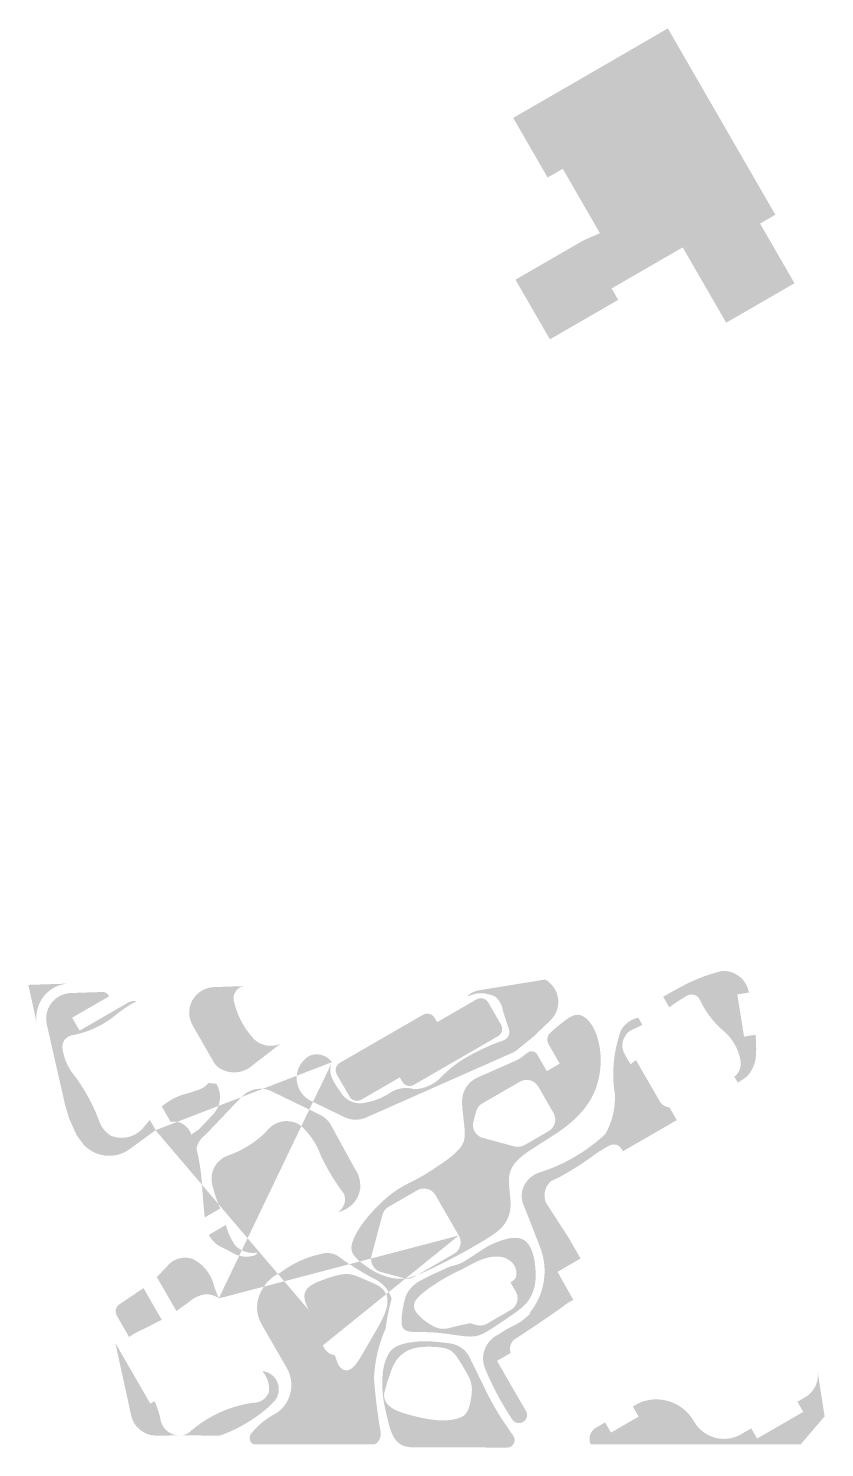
# Model space of a CAD drawing. Header units: millimetres. Extents: x 48598 to 491737630, y -729628 to 3796815806.
# Drawn here: x 48598 to 422083, y -729628 to -64340 of the extents above.
import ezdxf

# ---------------------------------------------------------------- set-up
doc = ezdxf.new("R2010")
doc.units = ezdxf.units.MM
doc.header["$LTSCALE"] = 0.4
doc.layers.get('0').update_dxf_attribs({"color": 251})
doc.layers.add('Ac_FFL+greening', color=90, linetype='Continuous', plot=False)
doc.layers.add('Ae_MO', color=5, linetype='Continuous', lineweight=0)
pattern_1 = [(0, (0, 0), (0, 6.985), [5.08, -1.905]), (90, (0, 0), (-6.985, 4.277078946022131e-16), [5.08, -1.905])]

msp = doc.modelspace()

# ---------------------------------------------------------------- hatches: boundary and pattern name
h = msp.add_hatch()
h.set_pattern_fill('ANGLE', color=256)
h.set_pattern_definition(pattern_1)
h.paths.add_polyline_path([(277062.672081627, -182134.6178871859), (309105.6120216474, -163634.6178871859), (316667.3703892891, -160336.8176866517), (299254.920176005, -130177.5692274445), (292155.6120269522, -134276.3566945316), (276005.6120284125, -106303.7361551067), (308048.5519703627, -87803.73615844641), (348538.8909221542, -64339.91055537159), (398976.4407005535, -151700.309392869), (391803.0811035708, -155841.8504856396), (407953.0811035708, -183814.4710278772), (375910.1411635503, -202314.4710278781), (355522.5913816169, -167002.1989572482), (322168.0622396368, -186259.4453360724), (325255.6120216548, -191607.2384294234), (293212.672081627, -210107.2384294225)])
at = {"layer": 'Ac_FFL+greening'}
h = msp.add_hatch(dxfattribs=at)
h.set_pattern_fill('ANGLE', color=256)
h.set_pattern_definition(pattern_1)
edge = h.paths.add_edge_path()
edge.add_arc((337003.4367074628, -487204.9257963835), 84015.27145178294, 301.8870589776141, 305.2982413415583)
edge.add_arc((373888.0943517624, -544755.7389294278), 16044.19996871609, 316.6249200402927, 360.3438285435295)
edge.add_arc((329836.6047805685, -542417.232272339), 60137.21611070623, 357.8632212435671, 366.0428817139778)
edge.add_line((389639.6615283958, -536086.4214899887), (384301.2337416079, -536948.8422413323))
edge.add_line((384301.2337416079, -536948.8422413323), (381111.5961260054, -517204.8251238968))
edge.add_line((381111.5961260054, -517204.8251238968), (386540.6853881896, -516327.7580502435))
edge.add_arc((374687.2145228208, -518197.3110566825), 12000.00000000133, 8.962969414698522, 45.76157871842354)
edge.add_arc((374687.214522822, -518197.3110566819), 11999.99999999998, 45.76157871842519, 93.71627814745935)
edge.add_arc((392024.0308401504, -581807.4953195028), 77725.30992468595, 103.4772525954421, 118.2566829487048)
edge.add_arc((478566.8563820402, -745215.8782384706), 262634.9677796113, 118.0099034559566, 120.2239952116583)
edge.add_line((346361.1786246618, -518282.4407081903), (349201.503148587, -523199.4448678906))
edge.add_arc((411864.1922930792, -610459.0628343301), 107428.3646830214, 120.81450553841631, 125.6828021691341, ccw=False)
edge.add_arc((359608.0542539635, -521578.7665646872), 4375.191118546436, 25.513192402012123, 129.3675053828186, ccw=False)
edge.add_arc((403123.8273634911, -501286.6070108686), 43639.52286174926, 204.9490505912515, 227.5177298625854)
edge.add_arc((359636.7229247207, -552108.0157190713), 23319.07936394795, 9.65272036195978, 53.05887618808589, ccw=False)
edge.add_arc((375089.4752622644, -549600.1367773869), 7665.512352161157, -53.27062175513788, 10.539842014460021, ccw=False)
edge.add_line((379673.7289605273, -555743.808126922), (381384.2156434749, -558541.5384027415))
edge = h.paths.add_edge_path()
edge.add_line((349273.7389273639, -570124.5612742223), (352738.8909222989, -576126.380586053))
edge.add_line((352738.8909222989, -576126.380586053), (327456.3087332176, -590723.286217136))
edge.add_arc((320614.8391072132, -594014.2523796657), 7591.848584268309, 25.68904575032388, 51.53233860532748)
edge.add_arc((323187.2221394308, -591894.7616767795), 4387.652519218926, 60.65417673204406, 119.4266879993694)
edge.add_arc((348722.0579533923, -640181.0036278913), 59008.39435125243, 117.9865494202554, 126.6529221355378)
edge.add_arc((225345.2388662107, -471036.8522018512), 150355.2634835884, 298.67734535895033, 305.8937127324071, ccw=False)
edge.add_arc((368021.5805074357, -758935.8188637382), 171188.7675127226, 114.328546966459, 115.6345504295585)
edge.add_arc((299379.2766549254, -611399.5054584222), 8697.22430119413, 128.5408906256468, 203.8716757037297)
edge.add_line((291426.0640065795, -614919.1814542307), (301854.0475092467, -630980.0679700172))
edge.add_line((301854.0475092467, -630980.0679700172), (307622.9149750922, -640972.0395284293))
edge.add_line((307622.9149750922, -640972.0395284293), (296792.756999221, -647224.834150017))
edge.add_line((296792.756999221, -647224.834150017), (304261.1666722431, -660449.2857248422))
edge.add_arc((312003.2088681594, -678335.2372830233), 19489.65059986837, 113.405665311332, 130.4550496582453)
edge.add_arc((-59768.82228544872, -157523.4445309881), 620474.9726144962, 302.9308446241162, 305.365645323187, ccw=False)
edge.add_arc((280083.4317478734, -683324.1383072556), 5627.774480454606, 116.8942350331694, 200.3826214947635)
edge.add_line((274808.0253262394, -685284.2231751727), (274476.1317547652, -685471.6226211993))
edge.add_line((274476.1317547652, -685471.6226211993), (268413.9539282742, -688971.6226211993))
edge.add_line((268413.9539282742, -688971.6226211993), (278431.7650227739, -706322.9804175))
edge.add_line((278431.7650227739, -706322.9804175), (281937.807560148, -712272.6237040802))
edge.add_arc((278715.1504647842, -714309.0211755891), 3812.142890326384, -147.7112021713287, 32.288797828638224, ccw=False)
edge.add_arc((393169.9896469989, -638370.3637295633), 141166.9306868718, 202.9908752434389, 213.5291133337696, ccw=False)
edge.add_arc((274284.3161274171, -687880.3330912319), 12416.52304614566, 115.0270769234798, 206.9516697301395, ccw=False)
edge.add_arc((299117.6467214967, -720259.9626636304), 52997.92285882355, 115.55904636822561, 124.58891373369221, ccw=False)
edge.add_arc((264595.3041829678, -648465.4865923958), 26665.71787880958, 295.9220506594161, 316.443089471353)
edge.add_line((283919.6909295546, -666840.1590210571), (283685.7114530883, -666522.0861002004))
edge.add_arc((259959.6117801194, -646920.8270631435), 30775.59360157754, 320.4382686594055, 381.4320444531177)
edge.add_arc((-1367994.398112842, -1271387.995137577), 1774389.745656795, 20.99405368189358, 21.6918999686471)
edge.add_arc((290654.2151681461, -611603.1512680701), 10668.03002971077, 152.5757137191405, 201.6918999686474, ccw=False)
edge.add_arc((292072.3288077346, -612338.9943395823), 12265.68810347972, 107.9421999108969, 152.5757137191407, ccw=False)
edge.add_arc((263872.1659991738, -523233.153301529), 81196.38090819682, 287.5039984513684, 312.9324040918173)
edge.add_arc((289817.6248274164, -565704.591279607), 33915.28600856561, 329.9619882984301, 362.8644436039534)
edge.add_arc((383130.3435805599, -554576.1930207427), 60183.73962995513, 159.8546359999966, 189.018057327285, ccw=False)
edge.add_arc((337368.6380969309, -540284.2292499379), 12520.60569603892, 102.38031754122932, 149.0698306097048, ccw=False)
edge.add_line((334684.2226844999, -528054.7778767493), (336549.0731632054, -531429.7161527405))
edge.add_arc((309790.3239913619, -482669.7848664026), 55619.79464444317, 292.91003361134307, 298.75734693475647, ccw=False)
edge.add_arc((335527.2247169192, -541150.9196643372), 8320.549165965553, 119.4027315830128, 197.7682373779965)
edge.add_arc((363557.3863370663, -527469.4397098892), 39443.44845167844, 204.2826209803393, 214.8856782978446)
edge.add_arc((336939.8698985601, -554666.189881351), 7377.495809902721, 116.48542748135031, 141.0537218413904, ccw=False)
edge.add_line((333649.7267459776, -548062.9783550823), (344723.8274161202, -567243.8833639018))
edge.add_arc((349746.77475807, -564343.8833639019), 5799.999999999935, 209.999999999999, 265.3218803958944)
edge = h.paths.add_edge_path()
edge.add_arc((317837.427189843, -725507.5965338707), 6043.704105553558, 114.63173090341539, 204.4995509667453, ccw=False)
edge.add_line((315318.5063782549, -720013.8366865136), (319122.4061683219, -717817.7746994193))
edge.add_line((319122.4061683219, -717817.7746994193), (321872.2883377537, -722580.9718534537))
edge.add_line((321872.2883377537, -722580.9718534537), (334862.8443822461, -715081.2431611642))
edge.add_line((334862.8443822461, -715081.2431611642), (332132.3096997323, -710351.5902400812))
edge.add_line((332132.3096997323, -710351.5902400812), (334415.0001837682, -708988.4708473238))
edge.add_arc((343143.692561187, -727225.5909751003), 20218.37335629555, 29.87787808155292, 115.5768162747701, ccw=False)
edge.add_arc((375145.6495096989, -709011.2814640659), 16604.35265020512, 209.3656553519945, 246.3467527466395)
edge.add_arc((374861.154332905, -709453.272662384), 16085.56893354354, 246.6433484873516, 302.8892300447164)
edge.add_line((383595.8855419363, -722960.677987677), (387661.2374744993, -720613.6591611992))
edge.add_line((387661.2374744993, -720613.6591611992), (390411.0889775803, -725376.7714107456))
edge.add_line((390411.0889775803, -725376.7714107456), (412061.9851337968, -712877.2235901173))
edge.add_line((412061.9851337968, -712877.2235901173), (409312.0846130366, -708114.0264353687))
edge.add_line((409312.0846130366, -708114.0264353687), (412930.7142074649, -706024.2067609599))
edge.add_arc((406930.7142074535, -695631.9019155533), 12000, 300.0000000000629, 368.8383734661057)
edge.add_line((418788.2225903295, -693788.1299800836), (422083.2222956056, -714978.6502747007))
edge.add_line((422083.2222956056, -714978.6502747007), (410918.285971839, -728013.8366865136))
edge.add_line((410918.285971839, -728013.8366865136), (312337.8708793017, -728013.8366865037))
edge = h.paths.add_edge_path(flags=17)
edge.add_arc((244793.6584956639, -628620.2535199666), 16000.00000000011, 284.7388116204443, 302.8463097776435, ccw=False)
edge.add_line((248864.2681654979, -644093.7837220846), (247160.8459172279, -644541.9017006902))
edge.add_line((247160.8459172279, -644541.9017006902), (246222.2563026604, -644777.467233764))
edge.add_line((246222.2563026604, -644777.467233764), (242833.3351014317, -646357.6648362741))
edge.add_line((242833.3351014317, -646357.6648362741), (241793.0697995685, -646825.356307454))
edge.add_line((241793.0697995685, -646825.356307454), (238186.9576372965, -648439.663075235))
edge.add_line((238186.9576372965, -648439.663075235), (236757.6615411305, -649114.5005850263))
edge.add_line((236757.6615411305, -649114.5005850263), (235535.711884326, -649723.121149169))
edge.add_line((235535.711884326, -649723.121149169), (232491.0997150597, -651344.0795966255))
edge.add_line((232491.0997150597, -651344.0795966255), (232011.4800828954, -651615.5761359403))
edge.add_line((232011.4800828954, -651615.5761359403), (231534.6196093424, -651898.766659525))
edge.add_line((231534.6196093424, -651898.766659525), (231287.748467349, -652050.9471790885))
edge.add_line((231287.748467349, -652050.9471790885), (231043.6318812876, -652207.7888349149))
edge.add_line((231043.6318812876, -652207.7888349149), (230802.4011126361, -652369.215700819))
edge.add_line((230802.4011126361, -652369.215700819), (230564.1845874086, -652535.1469486551))
edge.add_line((230564.1845874086, -652535.1469486551), (230329.1076685821, -652705.4969828051))
edge.add_line((230329.1076685821, -652705.4969828051), (230097.2924362903, -652880.1755872685))
edge.add_line((230097.2924362903, -652880.1755872685), (229868.857476597, -653059.088084827))
edge.add_line((229868.857476597, -653059.088084827), (229643.9176796135, -653242.13550769))
edge.add_line((229643.9176796135, -653242.13550769), (229397.7025522303, -653452.9707352261))
edge.add_line((229397.7025522303, -653452.9707352261), (229155.9668231806, -653669.2740259967))
edge.add_line((229155.9668231806, -653669.2740259967), (228918.890970586, -653890.9007936093))
edge.add_line((228918.890970586, -653890.9007936093), (228686.6491652301, -654117.6985786173))
edge.add_line((228686.6491652301, -654117.6985786173), (228459.4088450491, -654349.507397094))
edge.add_line((228459.4088450491, -654349.507397094), (228237.3303130281, -654586.1601165403))
edge.add_line((228237.3303130281, -654586.1601165403), (228020.566360527, -654827.4828572703))
edge.add_line((228020.566360527, -654827.4828572703), (227809.2619178954, -655073.295417256))
edge.add_line((227809.2619178954, -655073.295417256), (227592.4288460563, -655336.0454013231))
edge.add_line((227592.4288460563, -655336.0454013231), (227382.2415886405, -655604.5750378359))
edge.add_line((227382.2415886405, -655604.5750378359), (227178.9276530753, -655878.6294557841))
edge.add_line((227178.9276530753, -655878.6294557841), (226982.7013637453, -656157.9420164792))
edge.add_line((226982.7013637453, -656157.9420164792), (226793.7631122952, -656442.2351756042))
edge.add_line((226793.7631122952, -656442.2351756042), (226612.2986762738, -656731.2214016626))
edge.add_line((226612.2986762738, -656731.2214016626), (226438.478610979, -657024.6041444518))
edge.add_line((226438.478610979, -657024.6041444518), (226272.4577186764, -657322.07884672))
edge.add_line((226272.4577186764, -657322.07884672), (226115.900444315, -657625.5382277839))
edge.add_line((226115.900444315, -657625.5382277839), (225968.0378633997, -657934.0483574342))
edge.add_line((225968.0378633997, -657934.0483574342), (225828.2683713497, -658248.386927274))
edge.add_line((225828.2683713497, -658248.386927274), (225695.9903635841, -658569.3316289058))
edge.add_line((225695.9903635841, -658569.3316289058), (225570.602235522, -658897.6601539324))
edge.add_line((225570.602235522, -658897.6601539324), (225451.5023825825, -659234.1501939564))
edge.add_line((225451.5023825825, -659234.1501939564), (225338.0892001849, -659579.5794405807))
edge.add_line((225338.0892001849, -659579.5794405807), (225229.761083748, -659934.7255854078))
edge.add_line((225229.761083748, -659934.7255854078), (225125.9164286912, -660300.3663200405))
edge.add_line((225125.9164286912, -660300.3663200405), (225025.9536304334, -660677.2793360817))
edge.add_line((225025.9536304334, -660677.2793360817), (224835.2671859921, -661468.0329787995))
edge.add_line((224835.2671859921, -661468.0329787995), (224652.8889137765, -662313.2080463831))
edge.add_line((224652.8889137765, -662313.2080463831), (224474.0059771398, -663219.0260716542))
edge.add_line((224474.0059771398, -663219.0260716542), (224124.2341596147, -665202.9700505995))
edge.add_line((224124.2341596147, -665202.9700505995), (223966.763774381, -666246.0918404921))
edge.add_line((223966.763774381, -666246.0918404921), (223831.246018237, -667297.1017984812))
edge.add_line((223831.246018237, -667297.1017984812), (223725.4376012346, -668336.3411504294))
edge.add_line((223725.4376012346, -668336.3411504294), (223686.098366803, -668845.4034822203))
edge.add_line((223686.098366803, -668845.4034822203), (223657.0952334267, -669344.1511221993))
edge.add_line((223657.0952334267, -669344.1511221993), (223639.3977898619, -669830.1267235992))
edge.add_line((223639.3977898619, -669830.1267235992), (223633.9756248654, -670300.8729396529))
edge.add_line((223633.9756248654, -670300.8729396529), (223641.7983271938, -670753.9324235932))
edge.add_line((223641.7983271938, -670753.9324235932), (223650.9795000912, -670973.0617201561))
edge.add_line((223650.9795000912, -670973.0617201561), (223663.8354856034, -671186.847828653))
edge.add_line((223663.8354856034, -671186.847828653), (223680.5018479759, -671395.0392001759))
edge.add_line((223680.5018479759, -671395.0392001759), (223701.1716140568, -671597.6067635682))
edge.add_line((223701.1716140568, -671597.6067635682), (223726.0521763448, -671794.5770671112))
edge.add_line((223726.0521763448, -671794.5770671112), (223755.3509273389, -671985.9766590862))
edge.add_line((223755.3509273389, -671985.9766590862), (223789.2752595379, -672171.8320877745))
edge.add_line((223789.2752595379, -672171.8320877745), (223828.0325654406, -672352.1699014574))
edge.add_line((223828.0325654406, -672352.1699014574), (223849.2883936868, -672440.2779990097))
edge.add_line((223849.2883936868, -672440.2779990097), (223871.830237546, -672527.0166484162))
edge.add_line((223871.830237546, -672527.0166484162), (223895.6840210806, -672612.389168212))
edge.add_line((223895.6840210806, -672612.389168212), (223920.8756683528, -672696.3988769322))
edge.add_line((223920.8756683528, -672696.3988769322), (223947.4311034253, -672779.0490931122))
edge.add_line((223947.4311034253, -672779.0490931122), (223975.3762503599, -672860.3431352869))
edge.add_line((223975.3762503599, -672860.3431352869), (224004.7370332195, -672940.2843219916))
edge.add_line((224004.7370332195, -672940.2843219916), (224035.5393760663, -673018.8759717614))
edge.add_line((224035.5393760663, -673018.8759717614), (224067.8092029626, -673096.1214031316))
edge.add_line((224067.8092029626, -673096.1214031316), (224101.5724379705, -673172.0239346372))
edge.add_line((224101.5724379705, -673172.0239346372), (224136.8550051528, -673246.5868848134))
edge.add_line((224136.8550051528, -673246.5868848134), (224173.6828285716, -673319.8135721954))
edge.add_line((224173.6828285716, -673319.8135721954), (224212.0818322893, -673391.7073153183))
edge.add_line((224212.0818322893, -673391.7073153183), (224252.0779403683, -673462.2714327173))
edge.add_line((224252.0779403683, -673462.2714327173), (224293.6970768709, -673531.5092429275))
edge.add_line((224293.6970768709, -673531.5092429275), (224336.9651658596, -673599.4240644842))
edge.add_line((224336.9651658596, -673599.4240644842), (224381.9081313964, -673666.0192159226))
edge.add_line((224381.9081313964, -673666.0192159226), (224428.5518975442, -673731.2980157776))
edge.add_line((224428.5518975442, -673731.2980157776), (224476.922388365, -673795.2637825847))
edge.add_line((224476.922388365, -673795.2637825847), (224527.0455279215, -673857.919834879))
edge.add_line((224527.0455279215, -673857.919834879), (224578.9472402752, -673919.2694911956))
edge.add_line((224578.9472402752, -673919.2694911956), (224632.6534494893, -673979.3160700694))
edge.add_line((224632.6534494893, -673979.3160700694), (224688.1900796259, -674038.0628900359))
edge.add_line((224688.1900796259, -674038.0628900359), (224745.5830547472, -674095.5132696301))
edge.add_line((224745.5830547472, -674095.5132696301), (224804.8582989159, -674151.6705273873))
edge.add_line((224804.8582989159, -674151.6705273873), (224866.0417361939, -674206.5379818425))
edge.add_line((224866.0417361939, -674206.5379818425), (224929.1592906439, -674260.118951531))
edge.add_line((224929.1592906439, -674260.118951531), (224994.2368863283, -674312.4167549879))
edge.add_line((224994.2368863283, -674312.4167549879), (225061.3004473092, -674363.4347107484))
edge.add_line((225061.3004473092, -674363.4347107484), (225130.3758976492, -674413.1761373476))
edge.add_line((225130.3758976492, -674413.1761373476), (225201.4891614105, -674461.6443533207))
edge.add_line((225201.4891614105, -674461.6443533207), (225274.6661626555, -674508.8426772029))
edge.add_line((225274.6661626555, -674508.8426772029), (225349.9328254466, -674554.7744275293))
edge.add_line((225349.9328254466, -674554.7744275293), (225427.3150738461, -674599.4429228351))
edge.add_line((225427.3150738461, -674599.4429228351), (225506.8388319165, -674642.8514816555))
edge.add_line((225506.8388319165, -674642.8514816555), (225588.5300237199, -674685.0034225256))
edge.add_line((225588.5300237199, -674685.0034225256), (225672.4145733187, -674725.9020639805))
edge.add_line((225672.4145733187, -674725.9020639805), (225758.5184047753, -674765.5507245555))
edge.add_line((225758.5184047753, -674765.5507245555), (225846.8674421522, -674803.9527227858))
edge.add_line((225846.8674421522, -674803.9527227858), (225937.4876095115, -674841.1113772064))
edge.add_line((225937.4876095115, -674841.1113772064), (226030.4048309159, -674877.0300063526))
edge.add_line((226030.4048309159, -674877.0300063526), (226125.6450304274, -674911.7119287594))
edge.add_line((226125.6450304274, -674911.7119287594), (226223.2341321085, -674945.1604629621))
edge.add_line((226223.2341321085, -674945.1604629621), (226323.1980600217, -674977.3789274958))
edge.add_line((226323.1980600217, -674977.3789274958), (226530.3540907933, -675038.1389216972))
edge.add_line((226530.3540907933, -675038.1389216972), (226747.320515241, -675094.0184596445))
edge.add_line((226747.320515241, -675094.0184596445), (226974.3047258637, -675145.0440896193))
edge.add_line((226974.3047258637, -675145.0440896193), (227211.5141151606, -675191.242359903))
edge.add_line((227211.5141151606, -675191.242359903), (227459.0873471284, -675232.6824207309))
edge.add_line((227459.0873471284, -675232.6824207309), (227716.8881717582, -675269.6038301553))
edge.add_line((227716.8881717582, -675269.6038301553), (227984.7116105391, -675302.2887481827))
edge.add_line((227984.7116105391, -675302.2887481827), (228262.3526849607, -675331.0193348195))
edge.add_line((228262.3526849607, -675331.0193348195), (228846.2678266824, -675377.7461539473))
edge.add_line((228846.2678266824, -675377.7461539473), (229466.9937688371, -675412.0415675904))
edge.add_line((229466.9937688371, -675412.0415675904), (230812.3187421024, -675452.3672986297))
edge.add_line((230812.3187421024, -675452.3672986297), (232285.2089800695, -675470.054768351))
edge.add_line((232285.2089800695, -675470.054768351), (235561.2107513605, -675509.7478854925))
edge.add_line((235561.2107513605, -675509.7478854925), (237338.0850353101, -675567.8700137407))
edge.add_line((237338.0850353101, -675567.8700137407), (239190.0500852128, -675675.5868423253))
edge.add_line((239190.0500852128, -675675.5868423253), (241101.2839971245, -675845.0226265459))
edge.add_line((241101.2839971245, -675845.0226265459), (243045.151750074, -676064.5656812456))
edge.add_line((243045.151750074, -676064.5656812456), (246913.4355781733, -676583.7909209994))
edge.add_line((246913.4355781733, -676583.7909209994), (252227.1576224028, -677299.7915524512))
edge.add_line((252227.1576224028, -677299.7915524512), (253750.7241167882, -677451.519154337))
edge.add_line((253750.7241167882, -677451.519154337), (254450.747889604, -677501.5757242361))
edge.add_line((254450.747889604, -677501.5757242361), (255111.014187163, -677533.4409155715))
edge.add_line((255111.014187163, -677533.4409155715), (255734.9490993479, -677547.1014551341))
edge.add_line((255734.9490993479, -677547.1014551341), (256325.9787160414, -677542.5440697144))
edge.add_line((256325.9787160414, -677542.5440697144), (256887.5291271267, -677519.7554861028))
edge.add_line((256887.5291271267, -677519.7554861028), (257158.3202836546, -677501.5203470973))
edge.add_line((257158.3202836546, -677501.5203470973), (257423.0264224864, -677478.7224310904))
edge.add_line((257423.0264224864, -677478.7224310904), (257682.0758048577, -677451.3600789309))
edge.add_line((257682.0758048577, -677451.3600789309), (257935.8966920036, -677419.4316314677))
edge.add_line((257935.8966920036, -677419.4316314677), (258184.9173451595, -677382.9354295494))
edge.add_line((258184.9173451595, -677382.9354295494), (258429.5660255608, -677341.8698140254))
edge.add_line((258429.5660255608, -677341.8698140254), (258670.270994443, -677296.2331257438))
edge.add_line((258670.270994443, -677296.2331257438), (258907.4605130411, -677246.0237055538))
edge.add_line((258907.4605130411, -677246.0237055538), (259141.5628425907, -677191.2398943044))
edge.add_line((259141.5628425907, -677191.2398943044), (259373.0062443274, -677131.8800328441))
edge.add_line((259373.0062443274, -677131.8800328441), (259602.218979486, -677067.942462022))
edge.add_line((259602.218979486, -677067.942462022), (259829.6293093024, -676999.4255226868))
edge.add_line((259829.6293093024, -676999.4255226868), (260055.6654950117, -676926.3275556873))
edge.add_line((260055.6654950117, -676926.3275556873), (260280.755797849, -676848.6469018726))
edge.add_line((260280.755797849, -676848.6469018726), (260505.3284790502, -676766.3819020912))
edge.add_line((260505.3284790502, -676766.3819020912), (260729.8117998501, -676679.5308971921))
edge.add_line((260729.8117998501, -676679.5308971921), (261180.2234051884, -676492.064235436))
edge.add_line((261180.2234051884, -676492.064235436), (261635.4167037467, -676286.2336433949))
edge.add_line((261635.4167037467, -676286.2336433949), (262098.8177854085, -676062.025847859))
edge.add_line((262098.8177854085, -676062.025847859), (262573.1620985528, -675819.6220003832))
edge.add_line((262573.1620985528, -675819.6220003832), (263058.4225255509, -675559.9809515743))
edge.add_line((263058.4225255509, -675559.9809515743), (264058.820684578, -674993.6003514398))
edge.add_line((264058.820684578, -674993.6003514398), (265623.34479871, -674043.5823255047))
edge.add_line((265623.34479871, -674043.5823255047), (266159.0289670485, -673704.73685148))
edge.add_line((266159.0289670485, -673704.73685148), (270596.3153440014, -670760.934335815))
edge.add_line((270596.3153440014, -670760.934335815), (274993.9403134844, -667769.032302327))
edge.add_line((274993.9403134844, -667769.032302327), (277176.5747147467, -666225.9053548978))
edge.add_line((277176.5747147467, -666225.9053548978), (278042.2013702285, -665588.7048189834))
edge.add_line((278042.2013702285, -665588.7048189834), (278896.1957777112, -664935.9970287342))
edge.add_line((278896.1957777112, -664935.9970287342), (279534.0381357063, -664426.8203373664))
edge.add_line((279534.0381357063, -664426.8203373664), (280159.2469061115, -663902.377492361))
edge.add_line((280159.2469061115, -663902.377492361), (280768.0657600131, -663359.3028885832))
edge.add_line((280768.0657600131, -663359.3028885832), (281065.1551154896, -663079.7269255499))
edge.add_line((281065.1551154896, -663079.7269255499), (281356.7383684975, -662794.230920898))
edge.add_line((281356.7383684975, -662794.230920898), (281599.7021426142, -662547.5197691534))
edge.add_line((281599.7021426142, -662547.5197691534), (281837.2813502674, -662295.2636945051))
edge.add_line((281837.2813502674, -662295.2636945051), (282069.2882977801, -662037.6409350487))
edge.add_line((282069.2882977801, -662037.6409350487), (282295.5432505899, -661774.8381102289))
edge.add_line((282295.5432505899, -661774.8381102289), (282515.8748960624, -661507.0497714097))
edge.add_line((282515.8748960624, -661507.0497714097), (282730.1207755241, -661234.4779221338))
edge.add_line((282730.1207755241, -661234.4779221338), (282938.1276832276, -660957.33151055))
edge.add_line((282938.1276832276, -660957.33151055), (283139.7520301995, -660675.825896687))
edge.add_line((283139.7520301995, -660675.825896687), (283328.664472922, -660395.4117356117))
edge.add_line((283328.664472922, -660395.4117356117), (283512.634034101, -660111.2564817856))
edge.add_line((283512.634034101, -660111.2564817856), (283691.5516530841, -659823.4912705272))
edge.add_line((283691.5516530841, -659823.4912705272), (283865.312931658, -659532.2514135212))
edge.add_line((283865.312931658, -659532.2514135212), (284033.8183315097, -659237.6761902266))
edge.add_line((284033.8183315097, -659237.6761902266), (284196.9733604013, -658939.908628203))
edge.add_line((284196.9733604013, -658939.908628203), (284354.688746338, -658639.0952730684))
edge.add_line((284354.688746338, -658639.0952730684), (284506.8805990645, -658335.3859488651))
edge.add_line((284506.8805990645, -658335.3859488651), (284653.4705582811, -658028.9335096492))
edge.add_line((284653.4705582811, -658028.9335096492), (284794.3859280287, -657719.8935831715))
edge.add_line((284794.3859280287, -657719.8935831715), (284929.5597967635, -657408.4243075481))
edge.add_line((284929.5597967635, -657408.4243075481), (285058.9311427013, -657094.6860618583))
edge.add_line((285058.9311427013, -657094.6860618583), (285182.4449240868, -656778.8411916317))
edge.add_line((285182.4449240868, -656778.8411916317), (285300.0521541159, -656461.0537302083))
edge.add_line((285300.0521541159, -656461.0537302083), (285411.7099603041, -656141.4891169692))
edge.add_line((285411.7099603041, -656141.4891169692), (285517.3816281816, -655820.3139134509))
edge.add_line((285517.3816281816, -655820.3139134509), (285725.2781091388, -655149.9826836848))
edge.add_line((285725.2781091388, -655149.9826836848), (285821.7156465607, -654807.2793648407))
edge.add_line((285821.7156465607, -654807.2793648407), (285912.8981032229, -654458.033147282))
edge.add_line((285912.8981032229, -654458.033147282), (285998.6395200846, -654101.1057089533))
edge.add_line((285998.6395200846, -654101.1057089533), (286078.7539381045, -653735.3587277995))
edge.add_line((286078.7539381045, -653735.3587277995), (286153.0553982416, -653359.6538817652))
edge.add_line((286153.0553982416, -653359.6538817652), (286221.3579414545, -652972.8528487949))
edge.add_line((286221.3579414545, -652972.8528487949), (286283.4756087025, -652573.8173068333))
edge.add_line((286283.4756087025, -652573.8173068333), (286339.2224409441, -652161.4089338252))
edge.add_line((286339.2224409441, -652161.4089338252), (286388.4124791382, -651734.4894077152))
edge.add_line((286388.4124791382, -651734.4894077152), (286430.8597642441, -651291.9204064478))
edge.add_line((286430.8597642441, -651291.9204064478), (286466.3783372203, -650832.5636079679))
edge.add_line((286466.3783372203, -650832.5636079679), (286494.7822390257, -650355.2806902201))
edge.add_line((286494.7822390257, -650355.2806902201), (286529.50219296, -649342.383208699))
edge.add_line((286529.50219296, -649342.383208699), (286533.3432851492, -648248.4854984551))
edge.add_line((286533.3432851492, -648248.4854984551), (286503.8745004196, -647086.3015481103))
edge.add_line((286503.8745004196, -647086.3015481103), (286438.4761550287, -645872.9094592996))
edge.add_line((286438.4761550287, -645872.9094592996), (286334.5285652339, -644625.387333658))
edge.add_line((286334.5285652339, -644625.387333658), (286189.4120472926, -643360.8132728207))
edge.add_line((286189.4120472926, -643360.8132728207), (286100.5967890976, -642727.4686734645))
edge.add_line((286100.5967890976, -642727.4686734645), (286000.5069174625, -642096.2653784225))
edge.add_line((286000.5069174625, -642096.2653784225), (285888.8149719196, -641469.3381503989))
edge.add_line((285888.8149719196, -641469.3381503989), (285765.1934920009, -640848.8217520983))
edge.add_line((285765.1934920009, -640848.8217520983), (285629.3150172387, -640236.8509462249))
edge.add_line((285629.3150172387, -640236.8509462249), (285480.8520871655, -639635.560495483))
edge.add_line((285480.8520871655, -639635.560495483), (285319.5048556484, -639046.9059276851))
edge.add_line((285319.5048556484, -639046.9059276851), (285145.0839338955, -638472.1258310747))
edge.add_line((285145.0839338955, -638472.1258310747), (284957.4275474506, -637912.2795590035))
edge.add_line((284957.4275474506, -637912.2795590035), (284756.3739218571, -637368.4264648231))
edge.add_line((284756.3739218571, -637368.4264648231), (284541.7612826584, -636841.625901885))
edge.add_line((284541.7612826584, -636841.625901885), (284429.3197784396, -636584.9513675543))
edge.add_line((284429.3197784396, -636584.9513675543), (284313.4278553983, -636332.9372235409))
edge.add_line((284313.4278553983, -636332.9372235409), (284194.0652917274, -636085.715889014))
edge.add_line((284194.0652917274, -636085.715889014), (284071.21186562, -635843.4197831423))
edge.add_line((284071.21186562, -635843.4197831423), (283944.8473552687, -635606.181325095))
edge.add_line((283944.8473552687, -635606.181325095), (283814.9515388669, -635374.132934041))
edge.add_line((283814.9515388669, -635374.132934041), (283681.5041946073, -635147.407029149))
edge.add_line((283681.5041946073, -635147.407029149), (283544.4851006827, -634926.1360295882))
edge.add_line((283544.4851006827, -634926.1360295882), (283403.8740352863, -634710.4523545275))
edge.add_line((283403.8740352863, -634710.4523545275), (283259.6507766109, -634500.488423136))
edge.add_line((283259.6507766109, -634500.488423136), (283111.7951028495, -634296.3766545822))
edge.add_line((283111.7951028495, -634296.3766545822), (282960.2867921949, -634098.2494680355))
edge.add_line((282960.2867921949, -634098.2494680355), (282805.1056228403, -633906.2392826647))
edge.add_line((282805.1056228403, -633906.2392826647), (282646.2313729784, -633720.4785176386))
edge.add_line((282646.2313729784, -633720.4785176386), (282483.6438208022, -633541.0995921264))
edge.add_line((282483.6438208022, -633541.0995921264), (282317.3227445048, -633368.2349252969))
edge.add_line((282317.3227445048, -633368.2349252969), (282147.2479222788, -633202.0169363191))
edge.add_line((282147.2479222788, -633202.0169363191), (281973.3991323174, -633042.5780443619))
edge.add_line((281973.3991323174, -633042.5780443619), (281795.7561528136, -632890.0506685942))
edge.add_line((281795.7561528136, -632890.0506685942), (281614.2987619599, -632744.5672281851))
edge.add_line((281614.2987619599, -632744.5672281851), (281522.1333429625, -632674.5083647303))
edge.add_line((281522.1333429625, -632674.5083647303), (281429.0067379498, -632606.2601423035))
edge.add_line((281429.0067379498, -632606.2601423035), (281334.9164191962, -632539.8391133008))
edge.add_line((281334.9164191962, -632539.8391133008), (281239.859858976, -632475.2618301183))
edge.add_line((281239.859858976, -632475.2618301183), (281143.8361184961, -632412.5401162452))
edge.add_line((281143.8361184961, -632412.5401162452), (281046.8506146978, -632351.666879544))
edge.add_line((281046.8506146978, -632351.666879544), (280948.9103534548, -632292.6302989699))
edge.add_line((280948.9103534548, -632292.6302989699), (280850.0223406414, -632235.4185534783))
edge.add_line((280850.0223406414, -632235.4185534783), (280750.1935821315, -632180.0198220247))
edge.add_line((280750.1935821315, -632180.0198220247), (280649.4310837993, -632126.4222835643))
edge.add_line((280649.4310837993, -632126.4222835643), (280547.7418515189, -632074.6141170526))
edge.add_line((280547.7418515189, -632074.6141170526), (280445.1328911642, -632024.5835014451))
edge.add_line((280445.1328911642, -632024.5835014451), (280237.1838097284, -631929.8076387637))
edge.add_line((280237.1838097284, -631929.8076387637), (280025.6398864845, -631842.0001271634))
edge.add_line((280025.6398864845, -631842.0001271634), (279810.5571684251, -631761.0663982872))
edge.add_line((279810.5571684251, -631761.0663982872), (279591.9917025426, -631686.9118837782))
edge.add_line((279591.9917025426, -631686.9118837782), (279369.9995358298, -631619.4420152797))
edge.add_line((279369.9995358298, -631619.4420152797), (279144.636715279, -631558.5622244346))
edge.add_line((279144.636715279, -631558.5622244346), (278915.9592878827, -631504.1779428863))
edge.add_line((278915.9592878827, -631504.1779428863), (278684.0233006336, -631456.1946022777))
edge.add_line((278684.0233006336, -631456.1946022777), (278448.8848005243, -631414.517634252))
edge.add_line((278448.8848005243, -631414.517634252), (278210.5998345473, -631379.0524704524))
edge.add_line((278210.5998345473, -631379.0524704524), (277969.224449695, -631349.704542522))
edge.add_line((277969.224449695, -631349.704542522), (277724.81469296, -631326.3792821037))
edge.add_line((277724.81469296, -631326.3792821037), (277477.426611335, -631308.982120841))
edge.add_line((277477.426611335, -631308.982120841), (277227.1162518123, -631297.4184903769))
edge.add_line((277227.1162518123, -631297.4184903769), (276973.9396613844, -631291.5938223543))
edge.add_line((276973.9396613844, -631291.5938223543), (276717.9528870442, -631291.4135484167))
edge.add_line((276717.9528870442, -631291.4135484167), (276459.2119757839, -631296.783100207))
edge.add_line((276459.2119757839, -631296.783100207), (276197.7729745961, -631307.6079093684))
edge.add_line((276197.7729745961, -631307.6079093684), (275933.6919304735, -631323.7934075438))
edge.add_line((275933.6919304735, -631323.7934075438), (275667.0248904086, -631345.2450263768))
edge.add_line((275667.0248904086, -631345.2450263768), (275397.8279013939, -631371.8681975101))
edge.add_line((275397.8279013939, -631371.8681975101), (275126.1570104219, -631403.568352587))
edge.add_line((275126.1570104219, -631403.568352587), (274575.6177105762, -631481.8213411442))
edge.add_line((274575.6177105762, -631481.8213411442), (274015.855366812, -631579.2474451931))
edge.add_line((274015.855366812, -631579.2474451931), (273447.3183550695, -631695.090117879))
edge.add_line((273447.3183550695, -631695.090117879), (272843.9158993829, -631839.2664762904))
edge.add_line((272843.9158993829, -631839.2664762904), (272243.0256768753, -631994.9133053039))
edge.add_line((272243.0256768753, -631994.9133053039), (271644.974051918, -632161.9623560889))
edge.add_line((271644.974051918, -632161.9623560889), (271050.0848048686, -632340.3330231159))
edge.add_line((271050.0848048686, -632340.3330231159), (270458.6785484732, -632529.9324719724))
edge.add_line((270458.6785484732, -632529.9324719724), (269871.072152153, -632730.6558001777))
edge.add_line((269871.072152153, -632730.6558001777), (269287.5781763457, -632942.3862304044))
edge.add_line((269287.5781763457, -632942.3862304044), (268708.5043190175, -633164.9953353669))
edge.add_line((268708.5043190175, -633164.9953353669), (267538.7901508136, -633636.0694365595))
edge.add_line((267538.7901508136, -633636.0694365595), (266379.5255639937, -634133.0906729598))
edge.add_line((266379.5255639937, -634133.0906729598), (265231.5699533108, -634655.7018167269))
edge.add_line((265231.5699533108, -634655.7018167269), (264095.7660275955, -635203.507883178))
edge.add_line((264095.7660275955, -635203.507883178), (253471.8573440989, -642062.3093429062))
edge = h.paths.add_edge_path()
edge.add_line((215771.7965044838, -710524.430734741), (216764.7695937019, -714941.8676920999))
edge.add_line((216764.7695937019, -714941.8676920999), (216946.64058072, -715696.8917924431))
edge.add_line((216946.64058072, -715696.8917924431), (217132.9364377515, -716465.468230672))
edge.add_line((217132.9364377515, -716465.468230672), (217524.3922470273, -718048.4444129732))
edge.add_line((217524.3922470273, -718048.4444129732), (217968.2267107825, -719679.7938176262))
edge.add_line((217968.2267107825, -719679.7938176262), (218220.7421658695, -720507.94782522))
edge.add_line((218220.7421658695, -720507.94782522), (218499.4997579117, -721341.4023546643))
edge.add_line((218499.4997579117, -721341.4023546643), (218808.881978021, -722177.8931447135))
edge.add_line((218808.881978021, -722177.8931447135), (218976.4268520734, -722596.5695558258))
edge.add_line((218976.4268520734, -722596.5695558258), (219153.2713173095, -723015.1559341219))
edge.add_line((219153.2713173095, -723015.1559341219), (219340.0345219434, -723433.1436396409))
edge.add_line((219340.0345219434, -723433.1436396409), (219537.6209614931, -723849.1216031978))
edge.add_line((219537.6209614931, -723849.1216031978), (219747.006468302, -724261.4531483024))
edge.add_line((219747.006468302, -724261.4531483024), (219969.1668747128, -724668.5015984643))
edge.add_line((219969.1668747128, -724668.5015984643), (220205.0780130685, -725068.6302771934))
edge.add_line((220205.0780130685, -725068.6302771934), (220328.495054333, -725265.5882408675))
edge.add_line((220328.495054333, -725265.5882408675), (220455.7157157124, -725460.2025079994))
edge.add_line((220455.7157157124, -725460.2025079994), (220586.8619762496, -725652.268494028))
edge.add_line((220586.8619762496, -725652.268494028), (220722.0558149875, -725841.5816143919))
edge.add_line((220722.0558149875, -725841.5816143919), (220861.4192109691, -726027.9372845297))
edge.add_line((220861.4192109691, -726027.9372845297), (221005.0741432365, -726211.13091988))
edge.add_line((221005.0741432365, -726211.13091988), (221153.6700716545, -726395.8587947751))
edge.add_line((221153.6700716545, -726395.8587947751), (221308.3051548507, -726576.5815526646))
edge.add_line((221308.3051548507, -726576.5815526646), (221468.8172765172, -726753.0086895223))
edge.add_line((221468.8172765172, -726753.0086895223), (221635.0259442059, -726924.8585257076))
edge.add_line((221635.0259442059, -726924.8585257076), (221806.7329002786, -727091.8596442644))
edge.add_line((221806.7329002786, -727091.8596442644), (221983.7228669067, -727253.7522770725))
edge.add_line((221983.7228669067, -727253.7522770725), (222165.7644197398, -727410.2896243695))
edge.add_line((222165.7644197398, -727410.2896243695), (222352.6109830861, -727561.2390938199))
edge.add_line((222352.6109830861, -727561.2390938199), (222544.0019377589, -727706.3834462104))
edge.add_line((222544.0019377589, -727706.3834462104), (222739.6638312028, -727845.5218359908))
edge.add_line((222739.6638312028, -727845.5218359908), (222939.3116781126, -727978.4707362073))
edge.add_line((222939.3116781126, -727978.4707362073), (223142.6503385853, -728105.0647389095))
edge.add_line((223142.6503385853, -728105.0647389095), (223349.3759598633, -728225.1572237661))
edge.add_line((223349.3759598633, -728225.1572237661), (223559.1774670085, -728338.6208894097))
edge.add_line((223559.1774670085, -728338.6208894097), (223771.7380873681, -728445.3481438792))
edge.add_line((223771.7380873681, -728445.3481438792), (223986.7368934804, -728545.251352416))
edge.add_line((223986.7368934804, -728545.251352416), (224221.9340465781, -728643.4583480144))
edge.add_line((224221.9340465781, -728643.4583480144), (224463.1582211212, -728735.2371237692))
edge.add_line((224463.1582211212, -728735.2371237692), (224710.0712585393, -728820.7994321658))
edge.add_line((224710.0712585393, -728820.7994321658), (224962.3350002624, -728900.3570256897))
edge.add_line((224962.3350002624, -728900.3570256897), (225219.6112877199, -728974.1216568265))
edge.add_line((225219.6112877199, -728974.1216568265), (225481.5619623419, -729042.3050780613))
edge.add_line((225481.5619623419, -729042.3050780613), (225747.8488655582, -729105.11904188))
edge.add_line((225747.8488655582, -729105.11904188), (226018.1338387984, -729162.775300768))
edge.add_line((226018.1338387984, -729162.775300768), (226292.0787234922, -729215.4856072107))
edge.add_line((226292.0787234922, -729215.4856072107), (226569.3453610695, -729263.4617136936))
edge.add_line((226569.3453610695, -729263.4617136936), (227132.4912605939, -729346.0583367218))
edge.add_line((227132.4912605939, -729346.0583367218), (227704.8662688094, -729412.2591897368))
edge.add_line((227704.8662688094, -729412.2591897368), (228283.7651171543, -729463.7582926223))
edge.add_line((228283.7651171543, -729463.7582926223), (228866.4825370668, -729502.2496652622))
edge.add_line((228866.4825370668, -729502.2496652622), (229450.3132599849, -729529.4273275404))
edge.add_line((229450.3132599849, -729529.4273275404), (230610.493540591, -729556.6176005471))
edge.add_line((230610.493540591, -729556.6176005471), (239696.7283485595, -729515.9951675199))
edge.add_line((239696.7283485595, -729515.9951675199), (256893.1394813715, -729513.830962605))
edge.add_line((256893.1394813715, -729513.830962605), (268793.8828863963, -729627.6197262873))
edge.add_line((268793.8828863963, -729627.6197262873), (273201.517787555, -729607.3009612914))
edge.add_arc((273185.383301961, -726107.3381502926), 3499.999999999983, 270.2641260580994, 394.1957085209243)
edge.add_line((276080.3126548243, -724140.2631537735), (270455.7047084992, -715862.5702993707))
edge.add_line((270455.7047084992, -715862.5702993707), (268990.2580057011, -713543.4590841219))
edge.add_line((268990.2580057011, -713543.4590841219), (267355.166788521, -710794.5200951266))
edge.add_line((267355.166788521, -710794.5200951266), (265722.1925610434, -707872.8189771327))
edge.add_line((265722.1925610434, -707872.8189771327), (264163.9442422005, -704905.7842082097))
edge.add_line((264163.9442422005, -704905.7842082097), (255607.0006737868, -687396.5433844873))
edge.add_arc((244825.6280461338, -692665.5095320055), 11999.99999999998, 26.04522891487674, 83.41682291769979)
edge.add_line((246201.3737592915, -680744.6318909621), (241434.6305621521, -680194.51916295))
edge.add_line((241434.6305621521, -680194.51916295), (238944.8769488195, -679964.723093139))
edge.add_line((238944.8769488195, -679964.723093139), (237421.8755958733, -679845.8765971926))
edge.add_line((237421.8755958733, -679845.8765971926), (236630.4746069766, -679799.5804675686))
edge.add_line((236630.4746069766, -679799.5804675686), (235801.858862068, -679767.5827173658))
edge.add_line((235801.858862068, -679767.5827173658), (234923.0674503504, -679754.0435719758))
edge.add_line((234923.0674503504, -679754.0435719758), (233981.1394610265, -679763.1232567898))
edge.add_line((233981.1394610265, -679763.1232567898), (232963.1139832994, -679798.9819971989))
edge.add_line((232963.1139832994, -679798.9819971989), (231856.0301063717, -679865.780018595))
edge.add_line((231856.0301063717, -679865.780018595), (230654.0823279084, -679967.3847435188))
edge.add_line((230654.0823279084, -679967.3847435188), (229380.0867794217, -680106.4923831095))
edge.add_line((229380.0867794217, -680106.4923831095), (228064.0150008858, -680285.5063456565))
edge.add_line((228064.0150008858, -680285.5063456565), (226735.8385322751, -680506.8300394483))
edge.add_line((226735.8385322751, -680506.8300394483), (226076.5771454335, -680634.1091006515))
edge.add_line((226076.5771454335, -680634.1091006515), (225425.5289135636, -680772.8668727742))
edge.add_line((225425.5289135636, -680772.8668727742), (224786.4402791619, -680923.4037818528))
edge.add_line((224786.4402791619, -680923.4037818528), (224163.0576847254, -681086.0202539231))
edge.add_line((224163.0576847254, -681086.0202539231), (223559.1275727509, -681261.0167150216))
edge.add_line((223559.1275727509, -681261.0167150216), (222978.3963857349, -681448.6935911841))
edge.add_line((222978.3963857349, -681448.6935911841), (222697.9011523668, -681547.3810680506))
edge.add_line((222697.9011523668, -681547.3810680506), (222424.6105661746, -681649.3513084468))
edge.add_line((222424.6105661746, -681649.3513084468), (222158.9929324705, -681754.6418656271))
edge.add_line((222158.9929324705, -681754.6418656271), (221901.5165565665, -681863.290292846))
edge.add_line((221901.5165565665, -681863.290292846), (221652.5363158255, -681975.3134031146))
edge.add_line((221652.5363158255, -681975.3134031146), (221411.9533758122, -682090.6450484709))
edge.add_line((221411.9533758122, -682090.6450484709), (221179.5554741418, -682209.19834071))
edge.add_line((221179.5554741418, -682209.19834071), (220955.13034843, -682330.8863916266))
edge.add_line((220955.13034843, -682330.8863916266), (220738.4657362921, -682455.622313015))
edge.add_line((220738.4657362921, -682455.622313015), (220529.3493753434, -682583.3192166705))
edge.add_line((220529.3493753434, -682583.3192166705), (220327.5690031995, -682713.8902143873))
edge.add_line((220327.5690031995, -682713.8902143873), (220132.9123574754, -682847.2484179606))
edge.add_line((220132.9123574754, -682847.2484179606), (219945.167175787, -682983.3069391847))
edge.add_line((219945.167175787, -682983.3069391847), (219764.1211957494, -683121.9788898546))
edge.add_line((219764.1211957494, -683121.9788898546), (219589.562154978, -683263.1773817651))
edge.add_line((219589.562154978, -683263.1773817651), (219421.2777910884, -683406.8155267109))
edge.add_line((219421.2777910884, -683406.8155267109), (219259.0558416962, -683552.8064364868))
edge.add_line((219259.0558416962, -683552.8064364868), (219102.6840444165, -683701.0632228871))
edge.add_line((219102.6840444165, -683701.0632228871), (218951.950136865, -683851.4989977068))
edge.add_line((218951.950136865, -683851.4989977068), (218806.6418566565, -684004.026872741))
edge.add_line((218806.6418566565, -684004.026872741), (218666.5469414066, -684158.5599597842))
edge.add_line((218666.5469414066, -684158.5599597842), (218531.4531287309, -684315.0113706307))
edge.add_line((218531.4531287309, -684315.0113706307), (218401.1481562448, -684473.2942170759))
edge.add_line((218401.1481562448, -684473.2942170759), (218275.4197615639, -684633.3216109143))
edge.add_line((218275.4197615639, -684633.3216109143), (218154.0556823034, -684795.0066639406))
edge.add_line((218154.0556823034, -684795.0066639406), (218036.8436560787, -684958.2624879496))
edge.add_line((218036.8436560787, -684958.2624879496), (217923.5714205052, -685123.002194736))
edge.add_line((217923.5714205052, -685123.002194736), (217814.0267131983, -685289.1388960946))
edge.add_line((217814.0267131983, -685289.1388960946), (217605.2708338459, -685625.255729707))
edge.add_line((217605.2708338459, -685625.255729707), (217408.8779189449, -685965.9178831447))
edge.add_line((217408.8779189449, -685965.9178831447), (217223.1498694182, -686310.4302507658))
edge.add_line((217223.1498694182, -686310.4302507658), (217046.3885861894, -686658.097726928))
edge.add_line((217046.3885861894, -686658.097726928), (216844.4422346032, -687076.7045391854))
edge.add_line((216844.4422346032, -687076.7045391854), (216653.0293854111, -687499.9772133192))
edge.add_line((216653.0293854111, -687499.9772133192), (216471.543530593, -687927.5305049814))
edge.add_line((216471.543530593, -687927.5305049814), (216299.3781621291, -688358.9791698239))
edge.add_line((216299.3781621291, -688358.9791698239), (216124.7599169752, -688825.0794424193))
edge.add_line((216124.7599169752, -688825.0794424193), (215960.3492326911, -689294.953935895))
edge.add_line((215960.3492326911, -689294.953935895), (215806.354130778, -689768.3488979025))
edge.add_line((215806.354130778, -689768.3488979025), (215662.9826327376, -690245.0105760933))
edge.add_line((215662.9826327376, -690245.0105760933), (215527.9247590571, -690733.8586208073))
edge.add_line((215527.9247590571, -690733.8586208073), (215403.7542931929, -691225.5536642562))
edge.add_line((215403.7542931929, -691225.5536642562), (215290.1099314409, -691719.8137231596))
edge.add_line((215290.1099314409, -691719.8137231596), (215186.630370097, -692216.3568142364))
edge.add_line((215186.630370097, -692216.3568142364), (215092.954305457, -692714.9009542058))
edge.add_line((215092.954305457, -692714.9009542058), (215008.7204338171, -693215.1641597871))
edge.add_line((215008.7204338171, -693215.1641597871), (214867.1340547211, -694219.719834662))
edge.add_line((214867.1340547211, -694219.719834662), (214795.8713818919, -694848.607279233))
edge.add_line((214795.8713818919, -694848.607279233), (214736.7521936598, -695478.6717077503))
edge.add_line((214736.7521936598, -695478.6717077503), (214651.4342267499, -696741.5986994912))
edge.add_line((214651.4342267499, -696741.5986994912), (214604.16006552, -698007.0351756208))
edge.add_line((214604.16006552, -698007.0351756208), (214587.9096214981, -699273.5155018748))
edge.add_line((214587.9096214981, -699273.5155018748), (214597.9723043917, -700567.1108479053))
edge.add_line((214597.9723043917, -700567.1108479053), (214637.1760170627, -701859.7285935674))
edge.add_line((214637.1760170627, -701859.7285935674), (214709.6086640749, -703150.8313640506))
edge.add_line((214709.6086640749, -703150.8313640506), (214819.3581499915, -704439.881784545))
edge.add_line((214819.3581499915, -704439.881784545), (214999.6911870267, -705969.3164272656))
edge.add_line((214999.6911870267, -705969.3164272656), (215218.6817402153, -707494.1930280162))
edge.add_line((215218.6817402153, -707494.1930280162), (215476.138506056, -709013.0483613594))
edge.add_line((215476.138506056, -709013.0483613594), (215771.7965044838, -710524.430734741))
edge = h.paths.add_edge_path()
edge.add_line((297834.0182200891, -549628.8164831734), (291771.8403955734, -553128.8164865742))
edge.add_line((291771.8403955734, -553128.8164865742), (287263.0106628787, -545319.2943068699))
edge.add_arc((284664.9344515254, -546819.2943068699), 2999.999999999985, 30.00000000000017, 128.1103389568383)
edge.add_arc((222166.4858049294, -467141.6825060201), 98264.88979660286, 305.74452878805437, 308.11033895683624, ccw=False)
edge.add_arc((272560.033261307, -537156.8350544636), 12000.00000000017, 293.862029607847, 305.74452878805454, ccw=False)
edge.add_line((277414.4606307251, -548131.1019964989), (259168.4758871606, -556202.1474876443))
edge.add_arc((264022.9032566511, -567176.4144296474), 11999.99999999995, 113.8620296082252, 180.4228561160157)
edge.add_line((252023.2300620685, -567264.9764035194), (252028.623647298, -567995.7783184999))
edge.add_line((252028.623647298, -567995.7783184999), (252046.0566697574, -568614.0216849799))
edge.add_line((252046.0566697574, -568614.0216849799), (252115.1904680388, -569895.0311206339))
edge.add_line((252115.1904680388, -569895.0311206339), (252204.215871171, -571036.9935341341))
edge.add_line((252204.215871171, -571036.9935341341), (253097.004960112, -579005.2283495237))
edge.add_line((253097.004960112, -579005.2283495237), (253226.4598036531, -580571.7688323401))
edge.add_line((253226.4598036531, -580571.7688323401), (253268.1550984678, -581356.7816318658))
edge.add_line((253268.1550984678, -581356.7816318658), (253288.8362417854, -582143.3129890125))
edge.add_line((253288.8362417854, -582143.3129890125), (253290.0022156464, -582508.8526322162))
edge.add_line((253290.0022156464, -582508.8526322162), (253284.6541097207, -582874.415184271))
edge.add_line((253284.6541097207, -582874.415184271), (253271.7178275361, -583239.6388596443))
edge.add_line((253271.7178275361, -583239.6388596443), (253250.1192726211, -583604.161872803))
edge.add_line((253250.1192726211, -583604.161872803), (253218.7843485036, -583967.6224382144))
edge.add_line((253218.7843485036, -583967.6224382144), (253176.6389587118, -584329.6587703455))
edge.add_line((253176.6389587118, -584329.6587703455), (253122.6090067741, -584689.9090836634))
edge.add_line((253122.6090067741, -584689.9090836634), (253090.8016648528, -584869.2514252885))
edge.add_line((253090.8016648528, -584869.2514252885), (253055.6203962182, -585048.0115926355))
edge.add_line((253055.6203962182, -585048.0115926355), (252988.3111770648, -585348.3087133281))
edge.add_line((252988.3111770648, -585348.3087133281), (252911.0341917305, -585646.4044512006))
edge.add_line((252911.0341917305, -585646.4044512006), (252823.8196794887, -585941.8854467494))
edge.add_line((252823.8196794887, -585941.8854467494), (252726.6978796136, -586234.338340471))
edge.add_line((252726.6978796136, -586234.338340471), (252619.6990313785, -586523.3497728618))
edge.add_line((252619.6990313785, -586523.3497728618), (252502.8533740579, -586808.5063844185))
edge.add_line((252502.8533740579, -586808.5063844185), (252440.7474417632, -586949.5099575392))
edge.add_line((252440.7474417632, -586949.5099575392), (252376.1911469249, -587089.3948156374))
edge.add_line((252376.1911469249, -587089.3948156374), (252309.188269452, -587228.1092887754))
edge.add_line((252309.188269452, -587228.1092887754), (252239.7425892536, -587365.601707015))
edge.add_line((252239.7425892536, -587365.601707015), (252145.238034612, -587543.5621634534))
edge.add_line((252145.238034612, -587543.5621634534), (252046.7372858521, -587719.347045462))
edge.add_line((252046.7372858521, -587719.347045462), (251944.4184475548, -587892.9607122671))
edge.add_line((251944.4184475548, -587892.9607122671), (251838.4596243002, -588064.4075230954))
edge.add_line((251838.4596243002, -588064.4075230954), (251729.0389206687, -588233.6918371734))
edge.add_line((251729.0389206687, -588233.6918371734), (251616.3344412408, -588400.8180137277))
edge.add_line((251616.3344412408, -588400.8180137277), (251500.5242905971, -588565.7904119849))
edge.add_line((251500.5242905971, -588565.7904119849), (251381.7865733178, -588728.6133911716))
edge.add_line((251381.7865733178, -588728.6133911716), (251145.5037763861, -589036.3878554516))
edge.add_line((251145.5037763861, -589036.3878554516), (250900.5244824417, -589337.235275735))
edge.add_line((250900.5244824417, -589337.235275735), (250648.3546791025, -589632.1883251092))
edge.add_line((250648.3546791025, -589632.1883251092), (250390.5003539863, -589922.2796766609))
edge.add_line((250390.5003539863, -589922.2796766609), (250007.222206894, -590337.6719424318))
edge.add_line((250007.222206894, -590337.6719424318), (249615.5313937219, -590745.1268728155))
edge.add_line((249615.5313937219, -590745.1268728155), (249215.8771561742, -591144.8277945564))
edge.add_line((249215.8771561742, -591144.8277945564), (248808.7087359551, -591536.9580343987))
edge.add_line((248808.7087359551, -591536.9580343987), (247973.6263143205, -592299.2397753658))
edge.add_line((247973.6263143205, -592299.2397753658), (247113.8780624519, -593033.4387096721))
edge.add_line((247113.8780624519, -593033.4387096721), (246070.7162432151, -593867.8786200758))
edge.add_line((246070.7162432151, -593867.8786200758), (245004.0794156831, -594672.259801078))
edge.add_line((245004.0794156831, -594672.259801078), (242824.2525959859, -596219.3703014193))
edge.add_line((242824.2525959859, -596219.3703014193), (239505.6778562295, -598459.1749501053))
edge.add_line((239505.6778562295, -598459.1749501053), (236140.672645773, -600628.465161975))
edge.add_line((236140.672645773, -600628.465161975), (233874.6949145269, -602018.9196809108))
edge.add_line((233874.6949145269, -602018.9196809108), (231840.4089484841, -603180.8618233529))
edge.add_line((231840.4089484841, -603180.8618233529), (226317.2100839519, -606033.5095849915))
edge.add_line((226317.2100839519, -606033.5095849915), (224317.0421297755, -607118.2588175769))
edge.add_line((224317.0421297755, -607118.2588175769), (223432.4811753859, -607627.6147400134))
edge.add_line((223432.4811753859, -607627.6147400134), (222557.8085376715, -608153.6568227888))
edge.add_line((222557.8085376715, -608153.6568227888), (221694.6424823978, -608698.267055057))
edge.add_line((221694.6424823978, -608698.267055057), (220844.6012753299, -609263.327425972))
edge.add_line((220844.6012753299, -609263.327425972), (219684.2316804383, -610084.9346481316))
edge.add_line((219684.2316804383, -610084.9346481316), (218531.4216234339, -610957.6346737696))
edge.add_line((218531.4216234339, -610957.6346737696), (217388.2226961904, -611876.0365607891))
edge.add_line((217388.2226961904, -611876.0365607891), (216256.6864905808, -612834.7493670933))
edge.add_line((216256.6864905808, -612834.7493670933), (215138.8645984784, -613828.3821505856))
edge.add_line((215138.8645984784, -613828.3821505856), (214036.8086117559, -614851.5439691694))
edge.add_line((214036.8086117559, -614851.5439691694), (212952.5701222871, -615898.8438807479))
edge.add_line((212952.5701222871, -615898.8438807479), (210845.8794273985, -618045.1276165795))
edge.add_line((210845.8794273985, -618045.1276165795), (209828.2949545038, -619138.3299691034))
edge.add_line((209828.2949545038, -619138.3299691034), (208838.2634439123, -620244.1074711635))
edge.add_line((208838.2634439123, -620244.1074711635), (207878.6010362757, -621362.0695931272))
edge.add_line((207878.6010362757, -621362.0695931272), (206952.1238722457, -622491.8258053617))
edge.add_line((206952.1238722457, -622491.8258053617), (206061.6480924739, -623632.9855782347))
edge.add_line((206061.6480924739, -623632.9855782347), (205209.9898376121, -624785.1583821133))
edge.add_line((205209.9898376121, -624785.1583821133), (204399.9652483119, -625947.9536873649))
edge.add_line((204399.9652483119, -625947.9536873649), (204026.2628332779, -626506.0015788157))
edge.add_line((204026.2628332779, -626506.0015788157), (203662.3486520235, -627070.859040609))
edge.add_line((203662.3486520235, -627070.859040609), (203308.4063791385, -627642.2669917801))
edge.add_line((203308.4063791385, -627642.2669917801), (202964.6104883092, -628219.9598284153))
edge.add_line((202964.6104883092, -628219.9598284153), (202631.1259664018, -628803.6658346368))
edge.add_line((202631.1259664018, -628803.6658346368), (202308.1080497004, -629393.1076084248))
edge.add_line((202308.1080497004, -629393.1076084248), (201995.7019831878, -629988.0025008786))
edge.add_line((201995.7019831878, -629988.0025008786), (201694.0428036509, -630588.0630674519))
edge.add_line((201694.0428036509, -630588.0630674519), (201433.1678219691, -631145.6253205792))
edge.add_line((201433.1678219691, -631145.6253205792), (201193.0615125156, -631693.7588416096))
edge.add_line((201193.0615125156, -631693.7588416096), (200974.7967886979, -632231.1317722056))
edge.add_line((200974.7967886979, -632231.1317722056), (200779.4465639246, -632756.4122540309))
edge.add_line((200779.4465639246, -632756.4122540309), (200608.0836186836, -633268.2685105761))
edge.add_line((200608.0836186836, -633268.2685105761), (200531.732461947, -633518.7464713803))
edge.add_line((200531.732461947, -633518.7464713803), (200461.7802017807, -633765.3690926441))
edge.add_line((200461.7802017807, -633765.3690926441), (200398.3611628992, -634007.969765879))
edge.add_line((200398.3611628992, -634007.969765879), (200341.6109109336, -634246.3811323283))
edge.add_line((200341.6109109336, -634246.3811323283), (200291.6639032756, -634480.4364915818))
edge.add_line((200291.6639032756, -634480.4364915818), (200248.6489234419, -634709.9725268839))
edge.add_line((200248.6489234419, -634709.9725268839), (200212.6630563837, -634934.8681103692))
edge.add_line((200212.6630563837, -634934.8681103692), (200183.6182978805, -635155.205341784))
edge.add_line((200183.6182978805, -635155.205341784), (200161.3950207917, -635371.1081846503))
edge.add_line((200161.3950207917, -635371.1081846503), (200145.8678796052, -635582.7041773886))
edge.add_line((200145.8678796052, -635582.7041773886), (200136.9104115763, -635790.1215554128))
edge.add_line((200136.9104115763, -635790.1215554128), (200134.3974034058, -635993.487767214))
edge.add_line((200134.3974034058, -635993.487767214), (200138.2039541557, -636192.9300645515))
edge.add_line((200138.2039541557, -636192.9300645515), (200148.2051628879, -636388.5756991854))
edge.add_line((200148.2051628879, -636388.5756991854), (200164.2761119569, -636580.5519335022))
edge.add_line((200164.2761119569, -636580.5519335022), (200186.2918168853, -636768.9860723963))
edge.add_line((200186.2918168853, -636768.9860723963), (200214.127276489, -636954.0054313889))
edge.add_line((200214.127276489, -636954.0054313889), (200247.657489583, -637135.7373260013))
edge.add_line((200247.657489583, -637135.7373260013), (200286.7574549827, -637314.3090717547))
edge.add_line((200286.7574549827, -637314.3090717547), (200331.3021715036, -637489.8479841703))
edge.add_line((200331.3021715036, -637489.8479841703), (200381.1666379608, -637662.4813787695))
edge.add_line((200381.1666379608, -637662.4813787695), (200436.22585317, -637832.3365710729))
edge.add_line((200436.22585317, -637832.3365710729), (200496.3548159464, -637999.5408766022))
edge.add_line((200496.3548159464, -637999.5408766022), (200561.4285251052, -638164.221610879))
edge.add_line((200561.4285251052, -638164.221610879), (200631.3219794619, -638326.5060894242))
edge.add_line((200631.3219794619, -638326.5060894242), (200705.9101778321, -638486.5216277592))
edge.add_line((200705.9101778321, -638486.5216277592), (200785.0681190306, -638644.3955414051))
edge.add_line((200785.0681190306, -638644.3955414051), (200868.6708018734, -638800.255145883))
edge.add_line((200868.6708018734, -638800.255145883), (200956.5932251755, -638954.2277567143))
edge.add_line((200956.5932251755, -638954.2277567143), (201048.7103877521, -639106.4406894202))
edge.add_line((201048.7103877521, -639106.4406894202), (201144.8972884187, -639257.0212595221))
edge.add_line((201144.8972884187, -639257.0212595221), (201245.0289259907, -639406.0967825409))
edge.add_line((201245.0289259907, -639406.0967825409), (201348.9802992835, -639553.7945739981))
edge.add_line((201348.9802992835, -639553.7945739981), (201456.6264071124, -639700.2419494147))
edge.add_line((201456.6264071124, -639700.2419494147), (201567.8422482927, -639845.5662243123))
edge.add_line((201567.8422482927, -639845.5662243123), (201682.5028216398, -639989.8947142118))
edge.add_line((201682.5028216398, -639989.8947142118), (201921.658160096, -640276.073601102))
edge.add_line((201921.658160096, -640276.073601102), (202173.1424647625, -640559.6335368903))
edge.add_line((202173.1424647625, -640559.6335368903), (202436.2059849556, -640840.7750589203))
edge.add_line((202436.2059849556, -640840.7750589203), (202710.1490217503, -641119.5351071706))
edge.add_line((202710.1490217503, -641119.5351071706), (202994.2718762215, -641395.9506216198))
edge.add_line((202994.2718762215, -641395.9506216198), (203287.8748494442, -641670.0585422466))
edge.add_line((203287.8748494442, -641670.0585422466), (203590.2582424934, -641941.8958090295))
edge.add_line((203590.2582424934, -641941.8958090295), (204218.5674923711, -642478.9061409781))
edge.add_line((204218.5674923711, -642478.9061409781), (204873.6020344549, -643007.2771372945))
edge.add_line((204873.6020344549, -643007.2771372945), (205549.7642773442, -643527.3043178074))
edge.add_line((205549.7642773442, -643527.3043178074), (206943.08149994, -644543.509310738))
edge.add_line((206943.08149994, -644543.509310738), (207666.2811140402, -645053.0370998748))
edge.add_line((207666.2811140402, -645053.0370998748), (208400.4648129207, -645546.9745992502))
edge.add_line((208400.4648129207, -645546.9745992502), (209145.1246984614, -646024.9721011866))
edge.add_line((209145.1246984614, -646024.9721011866), (209899.7382738249, -646486.7021106239))
edge.add_line((209899.7382738249, -646486.7021106239), (210787.079827496, -646989.6888018608))
edge.add_line((210787.079827496, -646989.6888018608), (211691.2882041965, -647462.9199683233))
edge.add_line((211691.2882041965, -647462.9199683233), (212610.8529005648, -647905.5725347901))
edge.add_line((212610.8529005648, -647905.5725347901), (213544.2116675829, -648316.926465686))
edge.add_line((213544.2116675829, -648316.926465686), (214119.863971492, -648556.0584440506))
edge.add_line((214119.863971492, -648556.0584440506), (214700.7177667242, -648783.3668354471))
edge.add_line((214700.7177667242, -648783.3668354471), (215286.4071718272, -648998.6861331555))
edge.add_line((215286.4071718272, -648998.6861331555), (215876.5594445187, -649201.8659975162))
edge.add_line((215876.5594445187, -649201.8659975162), (216470.795771195, -649392.7716032558))
edge.add_line((216470.795771195, -649392.7716032558), (217068.7320770102, -649571.283937293))
edge.add_line((217068.7320770102, -649571.283937293), (217669.979852891, -649737.3000456484))
edge.add_line((217669.979852891, -649737.3000456484), (218274.1469957488, -649890.7332283809))
edge.add_line((218274.1469957488, -649890.7332283809), (218922.0534494076, -650035.5149445488))
edge.add_line((218922.0534494076, -650035.5149445488), (219577.9529529866, -650162.9434091401))
edge.add_line((219577.9529529866, -650162.9434091401), (220240.4657856185, -650271.2755886269))
edge.add_line((220240.4657856185, -650271.2755886269), (220908.2122264364, -650358.7684494808))
edge.add_line((220908.2122264364, -650358.7684494808), (221243.6168871442, -650394.1554374426))
edge.add_line((221243.6168871442, -650394.1554374426), (221579.8125545738, -650423.678958173))
edge.add_line((221579.8125545738, -650423.678958173), (221916.6267636165, -650447.121132481))
edge.add_line((221916.6267636165, -650447.121132481), (222253.8870491641, -650464.2640811756))
edge.add_line((222253.8870491641, -650464.2640811756), (222591.4209461084, -650474.8899250655))
edge.add_line((222591.4209461084, -650474.8899250655), (222929.0559893407, -650478.7807849599))
edge.add_line((222929.0559893407, -650478.7807849599), (223266.6197137529, -650475.7187816678))
edge.add_line((223266.6197137529, -650475.7187816678), (223603.9396542368, -650465.486035998))
edge.add_line((223603.9396542368, -650465.486035998), (223940.8729528942, -650447.9352018537))
edge.add_line((223940.8729528942, -650447.9352018537), (224277.3951806682, -650423.2010655158))
edge.add_line((224277.3951806682, -650423.2010655158), (224613.5115157124, -650391.4889463586))
edge.add_line((224613.5115157124, -650391.4889463586), (224949.2271361804, -650353.0041637572))
edge.add_line((224949.2271361804, -650353.0041637572), (225284.5472202256, -650307.9520370864))
edge.add_line((225284.5472202256, -650307.9520370864), (225619.4769460018, -650256.5378857207))
edge.add_line((225619.4769460018, -650256.5378857207), (226288.1860353604, -650135.4447864048))
edge.add_line((226288.1860353604, -650135.4447864048), (226955.3958294843, -649991.3674208077))
edge.add_line((226955.3958294843, -649991.3674208077), (227621.1477536018, -649825.9483439279))
edge.add_line((227621.1477536018, -649825.9483439279), (228285.4832329407, -649640.8301107638))
edge.add_line((228285.4832329407, -649640.8301107638), (228948.4436927293, -649437.6552763137))
edge.add_line((228948.4436927293, -649437.6552763137), (229884.0394434349, -649124.7052538455))
edge.add_line((229884.0394434349, -649124.7052538455), (230809.1455588724, -648783.2776819181))
edge.add_line((230809.1455588724, -648783.2776819181), (232636.6211948154, -648040.9165410755))
edge.add_line((232636.6211948154, -648040.9165410755), (235516.7433464502, -646772.319810064))
edge.add_line((235516.7433464502, -646772.319810064), (238367.2513960075, -645438.1482108562))
edge.add_line((238367.2513960075, -645438.1482108562), (245322.0631356288, -641980.8872404103))
edge.add_line((245322.0631356288, -641980.8872404103), (252476.067470167, -638190.3297445263))
edge.add_line((252476.067470167, -638190.3297445263), (259028.3509191404, -634477.3230097155))
edge.add_line((259028.3509191404, -634477.3230097155), (261921.5825884977, -632745.8782175495))
edge.add_line((261921.5825884977, -632745.8782175495), (264779.2300679155, -630956.1634565198))
edge.add_line((264779.2300679155, -630956.1634565198), (266353.9099568821, -629918.2505130079))
edge.add_line((266353.9099568821, -629918.2505130079), (267127.3126213657, -629379.2306056472))
edge.add_line((267127.3126213657, -629379.2306056472), (267886.885791981, -628820.7596600985))
edge.add_line((267886.885791981, -628820.7596600985), (268488.0024325795, -628352.2546817424))
edge.add_line((268488.0024325795, -628352.2546817424), (269074.9093813423, -627866.0652225867))
edge.add_line((269074.9093813423, -627866.0652225867), (269362.1096091354, -627615.7105056958))
edge.add_line((269362.1096091354, -627615.7105056958), (269644.6478793899, -627360.180700189))
edge.add_line((269644.6478793899, -627360.180700189), (269922.1543472458, -627099.2244832607))
edge.add_line((269922.1543472458, -627099.2244832607), (270194.2591678432, -626832.5905321058))
edge.add_line((270194.2591678432, -626832.5905321058), (270587.6200457394, -626425.8231570316))
edge.add_line((270587.6200457394, -626425.8231570316), (270967.4056317782, -626006.2505358104))
edge.add_line((270967.4056317782, -626006.2505358104), (271332.767035105, -625574.1412610547))
edge.add_line((271332.767035105, -625574.1412610547), (271509.7733898592, -625353.4693137927))
edge.add_line((271509.7733898592, -625353.4693137927), (271682.8553648649, -625129.7639253765))
edge.add_line((271682.8553648649, -625129.7639253765), (271851.906848765, -624903.0586698828))
edge.add_line((271851.906848765, -624903.0586698828), (272016.8217302032, -624673.3871213882))
edge.add_line((272016.8217302032, -624673.3871213882), (272177.4938978222, -624440.7828539691))
edge.add_line((272177.4938978222, -624440.7828539691), (272333.8172402653, -624205.2794417022))
edge.add_line((272333.8172402653, -624205.2794417022), (272485.6856461756, -623966.9104586638))
edge.add_line((272485.6856461756, -623966.9104586638), (272632.9930041964, -623725.7094789305))
edge.add_line((272632.9930041964, -623725.7094789305), (272775.6332029707, -623481.7100765789))
edge.add_line((272775.6332029707, -623481.7100765789), (272913.5001311418, -623234.9458256854))
edge.add_line((272913.5001311418, -623234.9458256854), (273049.0319898896, -622980.6031021315))
edge.add_line((273049.0319898896, -622980.6031021315), (273179.4785777499, -622723.5427398783))
edge.add_line((273179.4785777499, -622723.5427398783), (273304.8249385665, -622463.8852508923))
edge.add_line((273304.8249385665, -622463.8852508923), (273425.0561161835, -622201.7511471396))
edge.add_line((273425.0561161835, -622201.7511471396), (273540.1571544448, -621937.2609405866))
edge.add_line((273540.1571544448, -621937.2609405866), (273650.1130971945, -621670.5351431995))
edge.add_line((273650.1130971945, -621670.5351431995), (273754.9089882763, -621401.6942669447))
edge.add_line((273754.9089882763, -621401.6942669447), (273854.5298715345, -621130.8588237886))
edge.add_line((273854.5298715345, -621130.8588237886), (273948.9607908128, -620858.1493256971))
edge.add_line((273948.9607908128, -620858.1493256971), (274038.1867899553, -620583.686284637))
edge.add_line((274038.1867899553, -620583.686284637), (274122.192912806, -620307.5902125741))
edge.add_line((274122.192912806, -620307.5902125741), (274200.9642032089, -620029.9816214751))
edge.add_line((274200.9642032089, -620029.9816214751), (274274.4857050079, -619750.981023306))
edge.add_line((274274.4857050079, -619750.981023306), (274342.7424620469, -619470.7089300333))
edge.add_line((274342.7424620469, -619470.7089300333), (274405.7195181699, -619189.2858536232))
edge.add_line((274405.7195181699, -619189.2858536232), (274463.401917221, -618906.832306042))
edge.add_line((274463.401917221, -618906.832306042), (274551.1113274567, -618413.7952175118))
edge.add_line((274551.1113274567, -618413.7952175118), (274623.3026044987, -617918.3995357276))
edge.add_line((274623.3026044987, -617918.3995357276), (274680.4959261245, -617421.0353061911))
edge.add_line((274680.4959261245, -617421.0353061911), (274723.2114701114, -616922.0925744043))
edge.add_line((274723.2114701114, -616922.0925744043), (274756.1578689174, -616326.2018761631))
edge.add_line((274756.1578689174, -616326.2018761631), (274771.5880198106, -615729.2395745873))
edge.add_line((274771.5880198106, -615729.2395745873), (274771.7925168042, -615131.8205722739))
edge.add_line((274771.7925168042, -615131.8205722739), (274759.0619539117, -614534.5597718196))
edge.add_line((274759.0619539117, -614534.5597718196), (274700.4736683184, -613310.7939127979))
edge.add_line((274700.4736683184, -613310.7939127979), (274042.0301424718, -606384.9838029391))
edge.add_line((274042.0301424718, -606384.9838029391), (274003.6255573378, -605687.5473305128))
edge.add_line((274003.6255573378, -605687.5473305128), (273985.0009790558, -604989.337386084))
edge.add_line((273985.0009790558, -604989.337386084), (273984.4034410443, -604640.2340067667))
edge.add_line((273984.4034410443, -604640.2340067667), (273990.3076030178, -604291.2872333264))
edge.add_line((273990.3076030178, -604291.2872333264), (274003.2323644002, -603942.6137237222))
edge.add_line((274003.2323644002, -603942.6137237222), (274023.6966246155, -603594.3301359134))
edge.add_line((274023.6966246155, -603594.3301359134), (274056.0894270524, -603205.0687377948))
edge.add_line((274056.0894270524, -603205.0687377948), (274098.7040186675, -602816.7564782226))
edge.add_line((274098.7040186675, -602816.7564782226), (274151.6633005111, -602429.7076434926))
edge.add_line((274151.6633005111, -602429.7076434926), (274215.0901736344, -602044.2365199008))
edge.add_line((274215.0901736344, -602044.2365199008), (274289.1075390877, -601660.6573937429))
edge.add_line((274289.1075390877, -601660.6573937429), (274373.8382979216, -601279.2845513148))
edge.add_line((274373.8382979216, -601279.2845513148), (274469.4053511868, -600900.4322789124))
edge.add_line((274469.4053511868, -600900.4322789124), (274575.9315999338, -600524.4148628314))
edge.add_line((274575.9315999338, -600524.4148628314), (274692.8690491865, -600153.5237193621))
edge.add_line((274692.8690491865, -600153.5237193621), (274820.7613430138, -599786.1856135286))
edge.add_line((274820.7613430138, -599786.1856135286), (274959.5977056722, -599422.8375387983))
edge.add_line((274959.5977056722, -599422.8375387983), (275109.3673614185, -599063.916488639))
edge.add_line((275109.3673614185, -599063.916488639), (275270.0595345091, -598709.8594565184))
edge.add_line((275270.0595345091, -598709.8594565184), (275441.663449201, -598361.1034359043))
edge.add_line((275441.663449201, -598361.1034359043), (275624.1683297504, -598018.085420264))
edge.add_line((275624.1683297504, -598018.085420264), (275817.5634004142, -597681.2424030659))
edge.add_line((275817.5634004142, -597681.2424030659), (275929.0753848306, -597497.9145955583))
edge.add_line((275929.0753848306, -597497.9145955583), (276043.8139407319, -597316.5979843589))
edge.add_line((276043.8139407319, -597316.5979843589), (276282.59064231, -596959.9682860827))
edge.add_line((276282.59064231, -596959.9682860827), (276533.133255792, -596611.2931786338))
edge.add_line((276533.133255792, -596611.2931786338), (276794.6815318213, -596270.5125324087))
edge.add_line((276794.6815318213, -596270.5125324087), (277066.4752210413, -595937.5662178037))
edge.add_line((277066.4752210413, -595937.5662178037), (277347.7540740955, -595612.3941052154))
edge.add_line((277347.7540740955, -595612.3941052154), (277637.7578416268, -595294.9360650403))
edge.add_line((277637.7578416268, -595294.9360650403), (277935.7262742791, -594985.1319676747))
edge.add_line((277935.7262742791, -594985.1319676747), (278292.8687037515, -594632.6804128586))
edge.add_line((278292.8687037515, -594632.6804128586), (278658.6540213471, -594289.4820540958))
edge.add_line((278658.6540213471, -594289.4820540958), (279031.8943069025, -593954.4279256443))
edge.add_line((279031.8943069025, -593954.4279256443), (279411.4016402545, -593626.4090617624))
edge.add_line((279411.4016402545, -593626.4090617624), (280384.1958120429, -592829.3367227375))
edge.add_line((280384.1958120429, -592829.3367227375), (281380.7513135869, -592061.5854276447))
edge.add_line((281380.7513135869, -592061.5854276447), (282447.3560946502, -591277.6335502055))
edge.add_line((282447.3560946502, -591277.6335502055), (283528.7767812313, -590514.3562097682))
edge.add_line((283528.7767812313, -590514.3562097682), (296364.508908794, -582268.973177925))
edge.add_line((296364.508908794, -582268.973177925), (297774.1773555363, -581304.1143020208))
edge.add_line((297774.1773555363, -581304.1143020208), (299164.1270039041, -580311.0910528301))
edge.add_line((299164.1270039041, -580311.0910528301), (300420.6806649605, -579371.4812760913))
edge.add_line((300420.6806649605, -579371.4812760913), (301654.8075310399, -578402.6338110412))
edge.add_line((301654.8075310399, -578402.6338110412), (302768.5664769729, -577482.4842670555))
edge.add_line((302768.5664769729, -577482.4842670555), (303858.5257123557, -576534.328916917))
edge.add_line((303858.5257123557, -576534.328916917), (304922.6470759643, -575557.4095561255))
edge.add_line((304922.6470759643, -575557.4095561255), (305958.8924065754, -574550.9679801803))
edge.add_line((305958.8924065754, -574550.9679801803), (306934.3452327903, -573546.9629432973))
edge.add_line((306934.3452327903, -573546.9629432973), (307879.2677893536, -572514.2003375528))
edge.add_line((307879.2677893536, -572514.2003375528), (308791.2149737875, -571452.3515947727))
edge.add_line((308791.2149737875, -571452.3515947727), (309667.7416836139, -570361.0881467824))
edge.add_line((309667.7416836139, -570361.0881467824), (310458.4592015494, -569306.0577176067))
edge.add_line((310458.4592015494, -569306.0577176067), (310840.0882955221, -568768.5260346024))
edge.add_line((310840.0882955221, -568768.5260346024), (311211.959903133, -568224.2516418052))
edge.add_line((311211.959903133, -568224.2516418052), (311573.6207421084, -567673.1857410783))
edge.add_line((311573.6207421084, -567673.1857410783), (311924.6175301745, -567115.2795342854))
edge.add_line((311924.6175301745, -567115.2795342854), (312264.4969850575, -566550.4842232902))
edge.add_line((312264.4969850575, -566550.4842232902), (312592.8058244839, -565978.7510099559))
edge.add_line((312592.8058244839, -565978.7510099559), (312939.4016482487, -565343.084738906))
edge.add_line((312939.4016482487, -565343.084738906), (313270.267448629, -564701.5747092721))
edge.add_line((313270.267448629, -564701.5747092721), (313585.6403329025, -564054.5058312572))
edge.add_line((313585.6403329025, -564054.5058312572), (313885.757408346, -563402.1630150632))
edge.add_line((313885.757408346, -563402.1630150632), (314170.8557822359, -562744.8311708921))
edge.add_line((314170.8557822359, -562744.8311708921), (314441.1725618496, -562082.7952089462))
edge.add_line((314441.1725618496, -562082.7952089462), (314696.9448544636, -561416.3400394273))
edge.add_line((314696.9448544636, -561416.3400394273), (314938.409767355, -560745.7505725375))
edge.add_line((314938.409767355, -560745.7505725375), (315165.8044078007, -560071.3117184789))
edge.add_line((315165.8044078007, -560071.3117184789), (315379.3658830777, -559393.3083874534))
edge.add_line((315379.3658830777, -559393.3083874534), (315579.3313004628, -558712.0254896632))
edge.add_line((315579.3313004628, -558712.0254896632), (315765.9377672329, -558027.7479353102))
edge.add_line((315765.9377672329, -558027.7479353102), (315939.4223906651, -557340.7606345965))
edge.add_line((315939.4223906651, -557340.7606345965), (316100.0222780362, -556651.3484977239))
edge.add_line((316100.0222780362, -556651.3484977239), (316247.9745366232, -555959.7964348948))
edge.add_line((316247.9745366232, -555959.7964348948), (316383.5162737029, -555266.389356311))
edge.add_line((316383.5162737029, -555266.389356311), (316507.2732773972, -554571.1120168463))
edge.add_line((316507.2732773972, -554571.1120168463), (316618.48052461, -553873.365571844))
edge.add_line((316618.48052461, -553873.365571844), (316717.067843358, -553173.4903813768))
edge.add_line((316717.067843358, -553173.4903813768), (316802.9773924467, -552471.8293477544))
edge.add_line((316802.9773924467, -552471.8293477544), (316876.1637715313, -551768.7273561164))
edge.add_line((316876.1637715313, -551768.7273561164), (316936.5941006783, -551064.5307095974))
edge.add_line((316936.5941006783, -551064.5307095974), (316984.2480691403, -550359.5865610042))
edge.add_line((316984.2480691403, -550359.5865610042), (317019.1179531868, -549654.2423429639))
edge.add_line((317019.1179531868, -549654.2423429639), (317040.7842821472, -548933.8239270336))
edge.add_line((317040.7842821472, -548933.8239270336), (317048.9639849382, -548212.7468263449))
edge.add_line((317048.9639849382, -548212.7468263449), (317043.6349987899, -547491.3898962855))
edge.add_line((317043.6349987899, -547491.3898962855), (317024.7894586736, -546770.1328190534))
edge.add_line((317024.7894586736, -546770.1328190534), (316992.4337297982, -546049.3554382701))
edge.add_line((316992.4337297982, -546049.3554382701), (316946.5884026833, -545329.4370924699))
edge.add_line((316946.5884026833, -545329.4370924699), (316887.2882508037, -544610.7559499161))
edge.add_line((316887.2882508037, -544610.7559499161), (316814.5821509809, -543893.688347196))
edge.add_line((316814.5821509809, -543893.688347196), (316727.5965304241, -543156.4682755971))
edge.add_line((316727.5965304241, -543156.4682755971), (316625.5931806879, -542420.7113404153))
edge.add_line((316625.5931806879, -542420.7113404153), (316508.6120614714, -541686.8759226355))
edge.add_line((316508.6120614714, -541686.8759226355), (316376.7117706171, -540955.4187784492))
edge.add_line((316376.7117706171, -540955.4187784492), (316229.9694519075, -540226.7940928885))
edge.add_line((316229.9694519075, -540226.7940928885), (316068.4806452828, -539501.4525402556))
edge.add_line((316068.4806452828, -539501.4525402556), (315892.3590800828, -538779.8403554243))
edge.add_line((315892.3590800828, -538779.8403554243), (315701.7364122519, -538062.398420031))
edge.add_line((315701.7364122519, -538062.398420031), (315494.0950130976, -537354.8264764302))
edge.add_line((315494.0950130976, -537354.8264764302), (315270.54742158, -536656.5905275497))
edge.add_line((315270.54742158, -536656.5905275497), (315030.8908254457, -535969.0687519863))
edge.add_line((315030.8908254457, -535969.0687519863), (314774.9224124406, -535293.6393283361))
edge.add_line((314774.9224124406, -535293.6393283361), (314502.4394563705, -534631.6803526616))
edge.add_line((314502.4394563705, -534631.6803526616), (314213.2395752856, -533984.5695908885))
edge.add_line((314213.2395752856, -533984.5695908885), (313907.1188463938, -533353.686238479))
edge.add_line((313907.1188463938, -533353.686238479), (313583.8743466188, -532740.4087248))
edge.add_line((313583.8743466188, -532740.4087248), (313415.7946541544, -532440.8139089661))
edge.add_line((313415.7946541544, -532440.8139089661), (313243.5246627801, -532146.1957078653))
edge.add_line((313243.5246627801, -532146.1957078653), (313067.2005295213, -531856.7936293436))
edge.add_line((313067.2005295213, -531856.7936293436), (312886.9616094021, -531572.8417884262))
edge.add_line((312886.9616094021, -531572.8417884262), (312702.9478802086, -531294.5732360864))
edge.add_line((312702.9478802086, -531294.5732360864), (312515.298612778, -531022.2221599126))
edge.add_line((312515.298612778, -531022.2221599126), (312324.1529012103, -530756.0230316467))
edge.add_line((312324.1529012103, -530756.0230316467), (312129.6498396055, -530496.2103230312))
edge.add_line((312129.6498396055, -530496.2103230312), (311931.9285316634, -530243.0184913542))
edge.add_line((311931.9285316634, -530243.0184913542), (311731.1281194842, -529996.6819360905))
edge.add_line((311731.1281194842, -529996.6819360905), (311527.3877547675, -529757.435042261))
edge.add_line((311527.3877547675, -529757.435042261), (311320.8465892132, -529525.5121948869))
edge.add_line((311320.8465892132, -529525.5121948869), (311111.6437745212, -529301.1477789892))
edge.add_line((311111.6437745212, -529301.1477789892), (310899.9184623912, -529084.5761795889))
edge.add_line((310899.9184623912, -529084.5761795889), (310685.8098045233, -528876.0317817071))
edge.add_line((310685.8098045233, -528876.0317817071), (310469.456952617, -528675.7489703649))
edge.add_line((310469.456952617, -528675.7489703649), (310256.0286053439, -528488.2851392943))
edge.add_line((310256.0286053439, -528488.2851392943), (310037.1893435886, -528306.2520701927))
edge.add_line((310037.1893435886, -528306.2520701927), (309813.1277338899, -528130.4292660815))
edge.add_line((309813.1277338899, -528130.4292660815), (309584.0323427877, -527961.5962299828))
edge.add_line((309584.0323427877, -527961.5962299828), (309363.9230834655, -527809.7463963222))
edge.add_line((309363.9230834655, -527809.7463963222), (309139.2633225407, -527665.2047162094))
edge.add_line((309139.2633225407, -527665.2047162094), (309025.1461027068, -527595.8077375726))
edge.add_line((309025.1461027068, -527595.8077375726), (308909.7941759477, -527528.3977619298))
edge.add_line((308909.7941759477, -527528.3977619298), (308793.1751817554, -527463.0281108167))
edge.add_line((308793.1751817554, -527463.0281108167), (308675.2567596215, -527399.752105769))
edge.add_line((308675.2567596215, -527399.752105769), (308465.8435717804, -527294.3299351211))
edge.add_line((308465.8435717804, -527294.3299351211), (308359.6967845195, -527244.2991346255))
edge.add_line((308359.6967845195, -527244.2991346255), (308252.6367739894, -527196.1708055726))
edge.add_line((308252.6367739894, -527196.1708055726), (308144.6987194085, -527150.0316591307))
edge.add_line((308144.6987194085, -527150.0316591307), (308035.9177999952, -527105.9684064675))
edge.add_line((308035.9177999952, -527105.9684064675), (307926.329194968, -527064.0677587509))
edge.add_line((307926.329194968, -527064.0677587509), (307815.968083545, -527024.4164271487))
edge.add_line((307815.968083545, -527024.4164271487), (307704.8696449447, -526987.1011228292))
edge.add_line((307704.8696449447, -526987.1011228292), (307593.0690583855, -526952.2085569603))
edge.add_line((307593.0690583855, -526952.2085569603), (307480.6015030858, -526919.8254407101))
edge.add_line((307480.6015030858, -526919.8254407101), (307367.5021582636, -526890.0384852461))
edge.add_line((307367.5021582636, -526890.0384852461), (307253.8062031378, -526862.9344017366))
edge.add_line((307253.8062031378, -526862.9344017366), (307139.5488169264, -526838.5999013494))
edge.add_line((307139.5488169264, -526838.5999013494), (307024.7651788478, -526817.1216952525))
edge.add_line((307024.7651788478, -526817.1216952525), (306909.4904681206, -526798.5864946139))
edge.add_line((306909.4904681206, -526798.5864946139), (306799.8388760709, -526783.7974256609))
edge.add_line((306799.8388760709, -526783.7974256609), (306689.83431379, -526771.6862661858))
edge.add_line((306689.83431379, -526771.6862661858), (306579.5331818555, -526762.2103829642))
edge.add_line((306579.5331818555, -526762.2103829642), (306468.9918808448, -526755.3271427719))
edge.add_line((306468.9918808448, -526755.3271427719), (306358.2668113349, -526750.9939123848))
edge.add_line((306358.2668113349, -526750.9939123848), (306247.4143739039, -526749.1680585785))
edge.add_line((306247.4143739039, -526749.1680585785), (306136.4909691287, -526749.8069481289))
edge.add_line((306136.4909691287, -526749.8069481289), (306025.552997587, -526752.8679478118))
edge.add_line((306025.552997587, -526752.8679478118), (305914.656859856, -526758.308424403))
edge.add_line((305914.656859856, -526758.308424403), (305803.8589565134, -526766.0857446783))
edge.add_line((305803.8589565134, -526766.0857446783), (305693.2156881363, -526776.1572754134))
edge.add_line((305693.2156881363, -526776.1572754134), (305582.7834553025, -526788.480383384))
edge.add_line((305582.7834553025, -526788.480383384), (305472.6186585893, -526803.0124353663))
edge.add_line((305472.6186585893, -526803.0124353663), (305362.7776985737, -526819.7107981357))
edge.add_line((305362.7776985737, -526819.7107981357), (305253.3169758336, -526838.5328384681))
edge.add_line((305253.3169758336, -526838.5328384681), (305144.2928909463, -526859.4359231391))
edge.add_line((305144.2928909463, -526859.4359231391), (305014.7176915103, -526887.0627856397))
edge.add_line((305014.7176915103, -526887.0627856397), (304885.8479930355, -526917.4903597705))
edge.add_line((304885.8479930355, -526917.4903597705), (304757.6860181087, -526950.6117329934))
edge.add_line((304757.6860181087, -526950.6117329934), (304630.2339893164, -526986.3199927699))
edge.add_line((304630.2339893164, -526986.3199927699), (304503.4941292452, -527024.5082265614))
edge.add_line((304503.4941292452, -527024.5082265614), (304377.4686604817, -527065.0695218297))
edge.add_line((304377.4686604817, -527065.0695218297), (304127.5697872234, -527152.8836466427))
edge.add_line((304127.5697872234, -527152.8836466427), (303880.5551502344, -527248.9070669013))
edge.add_line((303880.5551502344, -527248.9070669013), (303636.442530207, -527352.2844822982))
edge.add_line((303636.442530207, -527352.2844822982), (303395.2497078336, -527462.160592526))
edge.add_line((303395.2497078336, -527462.160592526), (303156.9944638069, -527577.6800972769))
edge.add_line((303156.9944638069, -527577.6800972769), (302937.2830331255, -527691.024009454))
edge.add_line((302937.2830331255, -527691.024009454), (302719.1391580357, -527809.3004909708))
edge.add_line((302719.1391580357, -527809.3004909708), (302502.6479074042, -527932.0793322652))
edge.add_line((302502.6479074042, -527932.0793322652), (302287.8943500972, -528058.9303237748))
edge.add_line((302287.8943500972, -528058.9303237748), (301863.9405909236, -528323.1279191921))
edge.add_line((301863.9405909236, -528323.1279191921), (301447.9584314483, -528598.4516007254))
edge.add_line((301447.9584314483, -528598.4516007254), (301040.6284226037, -528881.4596918771))
edge.add_line((301040.6284226037, -528881.4596918771), (299877.3568091839, -529742.173658068))
edge.add_line((299877.3568091839, -529742.173658068), (298487.3990652252, -530820.7875444881))
edge.add_line((298487.3990652252, -530820.7875444881), (297120.9392168179, -531929.0194374869))
edge.add_line((297120.9392168179, -531929.0194374869), (293600.3326667864, -534935.7333562351))
edge.add_arc((296522.7543890554, -538357.6409057183), 4499.999999999993, 130.4984177711183, 209.9999999999998)
edge.add_line((292625.6400720254, -540607.6409057183), (297834.0182200891, -549628.8164831734))
edge = h.paths.add_edge_path(flags=16)
edge.add_line((192314.4136929844, -686287.0993562917), (192369.2293679709, -686423.3476265112))
edge.add_line((192369.2293679709, -686423.3476265112), (192637.4262004716, -687131.1138003792))
edge.add_line((192637.4262004716, -687131.1138003792), (193154.8398529666, -688592.0819734504))
edge.add_line((193154.8398529666, -688592.0819734504), (193391.8100170586, -689260.711864826))
edge.add_line((193391.8100170586, -689260.711864826), (193644.0968344125, -689923.7142419713))
edge.add_line((193644.0968344125, -689923.7142419713), (193757.700803006, -690199.3891969552))
edge.add_line((193757.700803006, -690199.3891969552), (193880.6009586364, -690471.2332499255))
edge.add_line((193880.6009586364, -690471.2332499255), (194012.5956543722, -690738.779578039))
edge.add_line((194012.5956543722, -690738.779578039), (194153.4522531446, -691001.5760031817))
edge.add_line((194153.4522531446, -691001.5760031817), (194251.2943674378, -691166.6618713797))
edge.add_line((194251.2943674378, -691166.6618713797), (194334.7935075992, -691298.6095926918))
edge.add_line((194334.7935075992, -691298.6095926918), (194421.9530582238, -691428.2409335219))
edge.add_line((194421.9530582238, -691428.2409335219), (194512.674536166, -691555.4049427009))
edge.add_line((194512.674536166, -691555.4049427009), (194606.8512410017, -691679.9563611331))
edge.add_line((194606.8512410017, -691679.9563611331), (194667.1247495121, -691755.8584282788))
edge.add_line((194667.1247495121, -691755.8584282788), (194728.7685922335, -691830.6440707612))
edge.add_line((194728.7685922335, -691830.6440707612), (194791.7836446657, -691904.2758952146))
edge.add_line((194791.7836446657, -691904.2758952146), (194856.1707823088, -691976.7165082741))
edge.add_line((194856.1707823088, -691976.7165082741), (194966.3577224929, -692094.5185441463))
edge.add_line((194966.3577224929, -692094.5185441463), (195048.6054723651, -692177.712754254))
edge.add_line((195048.6054723651, -692177.712754254), (195132.8739350219, -692258.9092402478))
edge.add_line((195132.8739350219, -692258.9092402478), (195219.089442831, -692338.0352748351))
edge.add_line((195219.089442831, -692338.0352748351), (195307.1748841523, -692415.0217930162))
edge.add_line((195307.1748841523, -692415.0217930162), (195386.0280547151, -692480.7245020202))
edge.add_line((195386.0280547151, -692480.7245020202), (195466.3717752425, -692544.6383260239))
edge.add_line((195466.3717752425, -692544.6383260239), (195548.1446035721, -692606.713239427))
edge.add_line((195548.1446035721, -692606.713239427), (195631.282892131, -692666.902054449))
edge.add_line((195631.282892131, -692666.902054449), (195709.0473382871, -692720.6856741974))
edge.add_line((195709.0473382871, -692720.6856741974), (195788.0732658945, -692772.7311106448))
edge.add_line((195788.0732658945, -692772.7311106448), (195868.3019324231, -692822.9947042847))
edge.add_line((195868.3019324231, -692822.9947042847), (195949.6726114147, -692871.4354649276))
edge.add_line((195949.6726114147, -692871.4354649276), (196032.1227453621, -692918.0151826513))
edge.add_line((196032.1227453621, -692918.0151826513), (196115.5881059132, -692962.6985281693))
edge.add_line((196115.5881059132, -692962.6985281693), (196200.0029605345, -693005.4531420539))
edge.add_line((196200.0029605345, -693005.4531420539), (196285.3002447302, -693046.2497123521))
edge.add_line((196285.3002447302, -693046.2497123521), (196358.2001768418, -693079.3954494724))
edge.add_line((196358.2001768418, -693079.3954494724), (196431.9350603121, -693110.9866393398))
edge.add_line((196431.9350603121, -693110.9866393398), (196506.4550798698, -693140.9928741823))
edge.add_line((196506.4550798698, -693140.9928741823), (196581.708982873, -693169.3858829034))
edge.add_line((196581.708982873, -693169.3858829034), (196657.6441945163, -693196.1396142531))
edge.add_line((196657.6441945163, -693196.1396142531), (196734.2069387142, -693221.2303124915))
edge.add_line((196734.2069387142, -693221.2303124915), (196811.342364082, -693244.6365850994))
edge.add_line((196811.342364082, -693244.6365850994), (196888.9946744052, -693266.3394621441))
edge.add_line((196888.9946744052, -693266.3394621441), (196967.1072629457, -693286.3224469578))
edge.add_line((196967.1072629457, -693286.3224469578), (197045.6228499058, -693304.5715578498))
edge.add_line((197045.6228499058, -693304.5715578498), (197124.4836223533, -693321.0753606297))
edge.add_line((197124.4836223533, -693321.0753606297), (197203.6313758862, -693335.8249917841))
edge.add_line((197203.6313758862, -693335.8249917841), (197283.0076573139, -693348.8141722104))
edge.add_line((197283.0076573139, -693348.8141722104), (197362.5539076191, -693360.039211483))
edge.add_line((197362.5539076191, -693360.039211483), (197442.2116044737, -693369.4990026783))
edge.add_line((197442.2116044737, -693369.4990026783), (197521.922403587, -693377.1950078653))
edge.add_line((197521.922403587, -693377.1950078653), (197621.6758541837, -693383.8272969925))
edge.add_line((197621.6758541837, -693383.8272969925), (197721.5815364094, -693387.5162223999))
edge.add_line((197721.5815364094, -693387.5162223999), (197822.8523296429, -693387.556691719))
edge.add_line((197822.8523296429, -693387.556691719), (197924.3644898096, -693384.7596846917))
edge.add_line((197924.3644898096, -693384.7596846917), (198025.9992166382, -693379.1066025777))
edge.add_line((198025.9992166382, -693379.1066025777), (198127.6362862142, -693370.5854714868))
edge.add_line((198127.6362862142, -693370.5854714868), (198229.1545132895, -693359.1910623894))
edge.add_line((198229.1545132895, -693359.1910623894), (198330.4322248511, -693344.9249723034))
edge.add_line((198330.4322248511, -693344.9249723034), (198431.3477411236, -693327.7956654942))
edge.add_line((198431.3477411236, -693327.7956654942), (198531.7798600638, -693307.8184739513))
edge.add_line((198531.7798600638, -693307.8184739513), (198631.6083413138, -693285.0155568556))
edge.add_line((198631.6083413138, -693285.0155568556), (198730.7143855715, -693259.4158192028))
edge.add_line((198730.7143855715, -693259.4158192028), (198828.9811053688, -693231.0547902065))
edge.add_line((198828.9811053688, -693231.0547902065), (198926.2939833456, -693199.974462552))
edge.add_line((198926.2939833456, -693199.974462552), (199022.5413142574, -693166.2230939965))
edge.add_line((199022.5413142574, -693166.2230939965), (199117.6146271624, -693129.8549732284))
edge.add_line((199117.6146271624, -693129.8549732284), (199211.4090844786, -693090.9301522684))
edge.add_line((199211.4090844786, -693090.9301522684), (199303.8238549066, -693049.5141480349))
edge.add_line((199303.8238549066, -693049.5141480349), (199401.7612598608, -693003.678005401))
edge.add_line((199401.7612598608, -693003.678005401), (199498.765769005, -692955.7324988481))
edge.add_line((199498.765769005, -692955.7324988481), (199594.7695677554, -692905.706759493))
edge.add_line((199594.7695677554, -692905.706759493), (199689.7060845332, -692853.6328120548))
edge.add_line((199689.7060845332, -692853.6328120548), (199783.5101443745, -692799.5455069179))
edge.add_line((199783.5101443745, -692799.5455069179), (199876.1181179851, -692743.4824424612))
edge.add_line((199876.1181179851, -692743.4824424612), (199967.4680655234, -692685.4838780162))
edge.add_line((199967.4680655234, -692685.4838780162), (200070.8011818924, -692616.5911057964))
edge.add_line((200070.8011818924, -692616.5911057964), (200243.2072615116, -692495.1609477529))
edge.add_line((200243.2072615116, -692495.1609477529), (200411.5167023972, -692368.1098922186))
edge.add_line((200411.5167023972, -692368.1098922186), (200564.0545565181, -692245.7210284327))
edge.add_line((200564.0545565181, -692245.7210284327), (200713.2936450219, -692119.3280455077))
edge.add_line((200713.2936450219, -692119.3280455077), (200859.8760466308, -691988.7987838595))
edge.add_line((200859.8760466308, -691988.7987838595), (201003.3804627363, -691854.8936347823))
edge.add_line((201003.3804627363, -691854.8936347823), (201159.8112402144, -691702.0540131538))
edge.add_line((201159.8112402144, -691702.0540131538), (201365.1399484691, -691490.595671293))
edge.add_line((201365.1399484691, -691490.595671293), (201431.1852070933, -691419.9743216885))
edge.add_line((201431.1852070933, -691419.9743216885), (201712.0544990396, -691106.0345420565))
edge.add_line((201712.0544990396, -691106.0345420565), (201983.0085297603, -690783.4982531988))
edge.add_line((201983.0085297603, -690783.4982531988), (202374.937648877, -690285.7506163113))
edge.add_line((202374.937648877, -690285.7506163113), (202751.4313708095, -689776.2276808275))
edge.add_line((202751.4313708095, -689776.2276808275), (203103.9357694157, -689274.3165956035))
edge.add_line((203103.9357694157, -689274.3165956035), (203446.7092092754, -688765.7102080758))
edge.add_line((203446.7092092754, -688765.7102080758), (204237.2496726375, -687527.9478409362))
edge.add_line((204237.2496726375, -687527.9478409362), (207574.4165728029, -681852.93571829))
edge.add_line((207574.4165728029, -681852.93571829), (208035.051674932, -681058.6704080875))
edge.add_line((208035.051674932, -681058.6704080875), (212259.5148260697, -673777.0196473509))
edge.add_line((212259.5148260697, -673777.0196473509), (213309.807189031, -671866.8803580815))
edge.add_line((213309.807189031, -671866.8803580815), (214315.6951220075, -669932.9890430386))
edge.add_line((214315.6951220075, -669932.9890430386), (214776.8758723591, -668989.5155465729))
edge.add_line((214776.8758723591, -668989.5155465729), (215216.1322434745, -668035.6372716012))
edge.add_line((215216.1322434745, -668035.6372716012), (215606.1723728466, -667117.5155145084))
edge.add_line((215606.1723728466, -667117.5155145084), (215964.2077528465, -666186.4464891208))
edge.add_line((215964.2077528465, -666186.4464891208), (216100.0243779575, -665808.3654494))
edge.add_line((216100.0243779575, -665808.3654494), (216227.7530276715, -665427.1804953613))
edge.add_line((216227.7530276715, -665427.1804953613), (216347.2904682471, -665043.1521910134))
edge.add_line((216347.2904682471, -665043.1521910134), (216458.5447062833, -664656.5455537145))
edge.add_line((216458.5447062833, -664656.5455537145), (216561.4352222946, -664267.6294455375))
edge.add_line((216561.4352222946, -664267.6294455375), (216655.8931645942, -663876.6759503796))
edge.add_line((216655.8931645942, -663876.6759503796), (216741.8615025086, -663483.9597398413))
edge.add_line((216741.8615025086, -663483.9597398413), (216819.2951382093, -663089.7574309756))
edge.add_line((216819.2951382093, -663089.7574309756), (216877.3094150389, -662738.0660180412))
edge.add_line((216877.3094150389, -662738.0660180412), (216925.5918752834, -662384.7692650828))
edge.add_line((216925.5918752834, -662384.7692650828), (216964.0814862726, -662030.2719569629))
edge.add_line((216964.0814862726, -662030.2719569629), (216992.7396935718, -661674.981634266))
edge.add_line((216992.7396935718, -661674.981634266), (217010.123200932, -661325.4438799759))
edge.add_line((217010.123200932, -661325.4438799759), (217016.7103607556, -660975.5361245202))
edge.add_line((217016.7103607556, -660975.5361245202), (217012.2186215666, -660625.0505392124))
edge.add_line((217012.2186215666, -660625.0505392124), (216996.2578735259, -660272.8056680657))
edge.add_line((216996.2578735259, -660272.8056680657), (216983.5931653329, -660095.6997551308))
edge.add_line((216983.5931653329, -660095.6997551308), (216967.5945157259, -659918.6828851406))
edge.add_line((216967.5945157259, -659918.6828851406), (216948.1197087764, -659742.1266467725))
edge.add_line((216948.1197087764, -659742.1266467725), (216924.9757487921, -659565.8752733985))
edge.add_line((216924.9757487921, -659565.8752733985), (216898.6190488077, -659393.3731593837))
edge.add_line((216898.6190488077, -659393.3731593837), (216868.2779219001, -659221.4798283139))
edge.add_line((216868.2779219001, -659221.4798283139), (216833.9750517041, -659050.3330657255))
edge.add_line((216833.9750517041, -659050.3330657255), (216795.7394593665, -658880.0694628849))
edge.add_line((216795.7394593665, -658880.0694628849), (216755.8161317327, -658720.4405051342))
edge.add_line((216755.8161317327, -658720.4405051342), (216712.0132783015, -658561.7818198304))
edge.add_line((216712.0132783015, -658561.7818198304), (216664.3679835667, -658404.2343848129))
edge.add_line((216664.3679835667, -658404.2343848129), (216612.9241366748, -658247.9372099857))
edge.add_line((216612.9241366748, -658247.9372099857), (216561.3093172427, -658103.0484763903))
edge.add_line((216561.3093172427, -658103.0484763903), (216506.3241564047, -657959.3773381792))
edge.add_line((216506.3241564047, -657959.3773381792), (216446.2034705684, -657812.7329634887))
edge.add_line((216446.2034705684, -657812.7329634887), (216382.6216612304, -657667.5310171788))
edge.add_line((216382.6216612304, -657667.5310171788), (216279.1222550035, -657448.8163933774))
edge.add_line((216279.1222550035, -657448.8163933774), (216220.7043671361, -657333.341293992))
edge.add_line((216220.7043671361, -657333.341293992), (216116.5570024759, -657139.0841733001))
edge.add_line((216116.5570024759, -657139.0841733001), (216006.912304471, -656947.8378584513))
edge.add_line((216006.912304471, -656947.8378584513), (215904.6285203621, -656779.3670249765))
edge.add_line((215904.6285203621, -656779.3670249765), (215798.6827352105, -656613.1498807396))
edge.add_line((215798.6827352105, -656613.1498807396), (215636.0016741496, -656371.6542186735))
edge.add_line((215636.0016741496, -656371.6542186735), (215465.8175770016, -656135.3860331245))
edge.add_line((215465.8175770016, -656135.3860331245), (215325.1113519289, -655951.6438859284))
edge.add_line((215325.1113519289, -655951.6438859284), (215229.8294328486, -655832.8337944737))
edge.add_line((215229.8294328486, -655832.8337944737), (215132.3962880687, -655715.7173703669))
edge.add_line((215132.3962880687, -655715.7173703669), (215032.8575914277, -655600.352626615))
edge.add_line((215032.8575914277, -655600.352626615), (214931.2610877824, -655486.7959153337))
edge.add_line((214931.2610877824, -655486.7959153337), (214827.656516709, -655375.1018360368))
edge.add_line((214827.656516709, -655375.1018360368), (214722.0955313727, -655265.3231481694))
edge.add_line((214722.0955313727, -655265.3231481694), (214614.6316128422, -655157.5106881812))
edge.add_line((214614.6316128422, -655157.5106881812), (214493.5746349594, -655040.5157135695))
edge.add_line((214493.5746349594, -655040.5157135695), (214370.3054333834, -654925.8097698808))
edge.add_line((214370.3054333834, -654925.8097698808), (214244.8895193981, -654813.4549831827))
edge.add_line((214244.8895193981, -654813.4549831827), (214117.3947060664, -654703.5109585519))
edge.add_line((214117.3947060664, -654703.5109585519), (213943.1647726865, -654559.5284414585))
edge.add_line((213943.1647726865, -654559.5284414585), (213765.5940075129, -654419.6812381023))
edge.add_line((213765.5940075129, -654419.6812381023), (213524.2651353136, -654239.7005177469))
edge.add_line((213524.2651353136, -654239.7005177469), (213345.3699306425, -654113.1836528757))
edge.add_line((213345.3699306425, -654113.1836528757), (213164.0570372365, -653990.0854067123))
edge.add_line((213164.0570372365, -653990.0854067123), (212980.4251009908, -653870.4741383696))
edge.add_line((212980.4251009908, -653870.4741383696), (212722.3637698719, -653710.4927156724))
edge.add_line((212722.3637698719, -653710.4927156724), (212477.9317262466, -653566.5299577096))
edge.add_line((212477.9317262466, -653566.5299577096), (212230.300525533, -653427.4639852492))
edge.add_line((212230.300525533, -653427.4639852492), (211980.1947464993, -653292.8718031663))
edge.add_line((211980.1947464993, -653292.8718031663), (211609.38213397, -653102.2067053663))
edge.add_line((211609.38213397, -653102.2067053663), (211209.4786349516, -652906.0983048633))
edge.add_line((211209.4786349516, -652906.0983048633), (210435.5688789787, -652546.9719523748))
edge.add_line((210435.5688789787, -652546.9719523748), (208865.4093048125, -651865.2530988385))
edge.add_line((208865.4093048125, -651865.2530988385), (206246.1467278083, -650752.796124068))
edge.add_line((206246.1467278083, -650752.796124068), (205803.4444483311, -650558.4483807276))
edge.add_line((205803.4444483311, -650558.4483807276), (203394.1136299763, -649514.6338734629))
edge.add_line((203394.1136299763, -649514.6338734629), (202575.9908626226, -649197.8268774298))
edge.add_line((202575.9908626226, -649197.8268774298), (202161.2580969365, -649050.0134626632))
edge.add_line((202161.2580969365, -649050.0134626632), (201744.6046785928, -648911.631716663))
edge.add_line((201744.6046785928, -648911.631716663), (201325.6162341968, -648783.6917889054))
edge.add_line((201325.6162341968, -648783.6917889054), (200903.8783903534, -648667.2038288665))
edge.add_line((200903.8783903534, -648667.2038288665), (200478.9767736681, -648563.1779860226))
edge.add_line((200478.9767736681, -648563.1779860226), (200050.4970107455, -648472.6244098494))
edge.add_line((200050.4970107455, -648472.6244098494), (199834.7858327595, -648432.7153934757))
edge.add_line((199834.7858327595, -648432.7153934757), (199618.0247281913, -648396.5532498234))
edge.add_line((199618.0247281913, -648396.5532498234), (199400.1619003663, -648364.2642475768))
edge.add_line((199400.1619003663, -648364.2642475768), (199181.1455526103, -648335.9746554205))
edge.add_line((199181.1455526103, -648335.9746554205), (198847.7059639916, -648301.0861648291))
edge.add_line((198847.7059639916, -648301.0861648291), (198513.370166267, -648276.2116719922))
edge.add_line((198513.370166267, -648276.2116719922), (198301.7968630879, -648265.7892539317))
edge.add_line((198301.7968630879, -648265.7892539317), (198089.2941528402, -648259.3793868448))
edge.add_line((198089.2941528402, -648259.3793868448), (197875.9473734203, -648256.8635031874))
edge.add_line((197875.9473734203, -648256.8635031874), (197661.8418627237, -648258.1230354153))
edge.add_line((197661.8418627237, -648258.1230354153), (197231.6959990842, -648271.4940773508))
edge.add_line((197231.6959990842, -648271.4940773508), (196799.5392650891, -648298.5439722985))
edge.add_line((196799.5392650891, -648298.5439722985), (196366.0543639052, -648338.3241799058))
edge.add_line((196366.0543639052, -648338.3241799058), (195931.9239986997, -648389.8861598198))
edge.add_line((195931.9239986997, -648389.8861598198), (195497.8308726398, -648452.2813716875))
edge.add_line((195497.8308726398, -648452.2813716875), (195064.4576888925, -648524.5612751567))
edge.add_line((195064.4576888925, -648524.5612751567), (194632.4871506248, -648605.777329874))
edge.add_line((194632.4871506248, -648605.777329874), (194202.6019610041, -648694.980995487))
edge.add_line((194202.6019610041, -648694.980995487), (193351.8184403712, -648893.5569979887))
edge.add_line((193351.8184403712, -648893.5569979887), (192517.5687523308, -649112.7009598394))
edge.add_line((192517.5687523308, -649112.7009598394), (191705.3145222194, -649344.8245582171))
edge.add_line((191705.3145222194, -649344.8245582171), (190425.2150697919, -649739.2449458188))
edge.add_line((190425.2150697919, -649739.2449458188), (189152.286338258, -650156.227553007))
edge.add_line((189152.286338258, -650156.227553007), (187498.2137360361, -650724.6073031372))
edge.add_line((187498.2137360361, -650724.6073031372), (186626.4689870462, -651038.4187459967))
edge.add_line((186626.4689870462, -651038.4187459967), (185760.7320745852, -651368.9195099941))
edge.add_line((185760.7320745852, -651368.9195099941), (184901.4805723098, -651715.9324959728))
edge.add_line((184901.4805723098, -651715.9324959728), (184049.1849253759, -652079.2624552085))
edge.add_line((184049.1849253759, -652079.2624552085), (183377.0813005594, -652385.4522863341))
edge.add_line((183377.0813005594, -652385.4522863341), (182715.3388096983, -652714.3853799093))
edge.add_line((182715.3388096983, -652714.3853799093), (182065.1026380162, -653065.5164456043))
edge.add_line((182065.1026380162, -653065.5164456043), (181427.4784892306, -653438.2240254328))
edge.add_line((181427.4784892306, -653438.2240254328), (181219.1161295366, -653568.2557517791))
edge.add_line((181219.1161295366, -653568.2557517791), (181013.8006100352, -653703.4457401367))
edge.add_line((181013.8006100352, -653703.4457401367), (180811.7220507483, -653843.6847982113))
edge.add_line((180811.7220507483, -653843.6847982113), (180613.0652432402, -653988.8544560717))
edge.add_line((180613.0652432402, -653988.8544560717), (180418.0090887444, -654138.8272980328))
edge.add_line((180418.0090887444, -654138.8272980328), (180226.7260615714, -654293.46733505))
edge.add_line((180226.7260615714, -654293.46733505), (180039.3817011746, -654452.6304153414))
edge.add_line((180039.3817011746, -654452.6304153414), (179856.1341360127, -654616.1646706399))
edge.add_line((179856.1341360127, -654616.1646706399), (179776.1086139935, -654691.6353946447))
edge.add_line((179776.1086139935, -654691.6353946447), (179697.4265557409, -654768.7038859499))
edge.add_line((179697.4265557409, -654768.7038859499), (179620.1352312956, -654847.3340852552))
edge.add_line((179620.1352312956, -654847.3340852552), (179544.2806100379, -654927.4880867595))
edge.add_line((179544.2806100379, -654927.4880867595), (179469.9072712512, -655009.1261974184))
edge.add_line((179469.9072712512, -655009.1261974184), (179397.0583179652, -655092.2070013662))
edge.add_line((179397.0583179652, -655092.2070013662), (179325.7752944268, -655176.687429284))
edge.add_line((179325.7752944268, -655176.687429284), (179256.0981075262, -655262.5228324744))
edge.add_line((179256.0981075262, -655262.5228324744), (179188.0649524901, -655349.6670613773))
edge.add_line((179188.0649524901, -655349.6670613773), (179121.7122431299, -655438.0725482348))
edge.add_line((179121.7122431299, -655438.0725482348), (179057.0745469144, -655527.6903935974))
edge.add_line((179057.0745469144, -655527.6903935974), (178994.1845251086, -655618.4704563398))
edge.add_line((178994.1845251086, -655618.4704563398), (178933.0728781961, -655710.3614468391))
edge.add_line((178933.0728781961, -655710.3614468391), (178873.7682967742, -655803.3110229527))
edge.add_line((178873.7682967742, -655803.3110229527), (178816.2974180845, -655897.265888423))
edge.add_line((178816.2974180845, -655897.265888423), (178760.6847883091, -655992.1718933211))
edge.add_line((178760.6847883091, -655992.1718933211), (178676.5732700486, -656150.0489946374))
edge.add_line((178676.5732700486, -656150.0489946374), (178597.4521922272, -656311.2706255951))
edge.add_line((178597.4521922272, -656311.2706255951), (178523.5108707542, -656475.6000844364))
edge.add_line((178523.5108707542, -656475.6000844364), (178454.923573263, -656642.7868728249))
edge.add_line((178454.923573263, -656642.7868728249), (178391.8482936998, -656812.5679036835))
edge.add_line((178391.8482936998, -656812.5679036835), (178334.425644902, -656984.6688371028))
edge.add_line((178334.425644902, -656984.6688371028), (178282.7778845257, -657158.8055306457))
edge.add_line((178282.7778845257, -657158.8055306457), (178237.0080878377, -657334.6855882888))
edge.add_line((178237.0080878377, -657334.6855882888), (178197.199478729, -657512.0099904625))
edge.add_line((178197.199478729, -657512.0099904625), (178163.4149278906, -657690.4747861912))
edge.add_line((178163.4149278906, -657690.4747861912), (178135.6966244714, -657869.772827269))
edge.add_line((178135.6966244714, -657869.772827269), (178114.0659247836, -658049.5955237298))
edge.add_line((178114.0659247836, -658049.5955237298), (178098.5233788035, -658229.6345996365))
edge.add_line((178098.5233788035, -658229.6345996365), (178089.0489323963, -658409.5838283913))
edge.add_line((178089.0489323963, -658409.5838283913), (178085.6023004632, -658589.1407273747))
edge.add_line((178085.6023004632, -658589.1407273747), (178088.1235036113, -658768.0081927197))
edge.add_line((178088.1235036113, -658768.0081927197), (178100.468566743, -659055.0455145837))
edge.add_line((178100.468566743, -659055.0455145837), (178121.7642233105, -659341.9770267839))
edge.add_line((178121.7642233105, -659341.9770267839), (178152.0120481987, -659628.3842528779))
edge.add_line((178152.0120481987, -659628.3842528779), (178191.1875274736, -659913.8486182409))
edge.add_line((178191.1875274736, -659913.8486182409), (178239.2400824129, -660197.9534827406))
edge.add_line((178239.2400824129, -660197.9534827406), (178296.0932833622, -660480.2861652467))
edge.add_line((178296.0932833622, -660480.2861652467), (178361.6452515662, -660760.4399393544))
edge.add_line((178361.6452515662, -660760.4399393544), (178435.7692445704, -661038.0159800851))
edge.add_line((178435.7692445704, -661038.0159800851), (178554.5111973481, -661451.2666727894))
edge.add_line((178554.5111973481, -661451.2666727894), (178685.5623185894, -661860.7802745067))
edge.add_line((178685.5623185894, -661860.7802745067), (178844.934850621, -662302.6454990831))
edge.add_line((178844.934850621, -662302.6454990831), (179012.9869784563, -662741.5702179783))
edge.add_line((179012.9869784563, -662741.5702179783), (179189.6351205846, -663177.2995653166))
edge.add_line((179189.6351205846, -663177.2995653166), (179374.7857489836, -663609.5819371131))
edge.add_line((179374.7857489836, -663609.5819371131), (179568.3355529622, -664038.1694748955))
edge.add_line((179568.3355529622, -664038.1694748955), (179770.1716311179, -664462.8185391875))
edge.add_line((179770.1716311179, -664462.8185391875), (179980.1717106579, -664883.2901709537))
edge.add_line((179980.1717106579, -664883.2901709537), (180127.7986237269, -665164.9988904726))
edge.add_arc((185880.7912924087, -667725.5228707013), 6297.079299106305, 156.0072596885483, 209.9391768049121)
edge.add_line((180424.0213436128, -670868.2715760786), (187371.4897029307, -682901.6397601941))
edge.add_arc((192994.4423104353, -679993.0508566989), 6330.678118162265, 207.3512033172306, 263.8335056380143)
edge = h.paths.add_edge_path()
edge.add_line((154071.7139259608, -728013.8366865136), (211113.5364885868, -728101.2383302194))
edge.add_arc((208245.0354809271, -723227.9240850471), 5654.864256827388, 300.4816626888363, 368.7101603893221)
edge.add_arc((473202.995271315, -677418.5754695655), 263235.054120486, 184.3398961548716, 189.8326683162327, ccw=False)
edge.add_arc((274699.0050657096, -699761.7066501367), 64022.16504911818, 156.0525021851041, 177.8307576726602, ccw=False)
edge.add_arc((311719.830532219, -685709.7859142271), 96274.42153511841, 164.3828418443265, 172.879024451253, ccw=False)
edge.add_arc((204377.8874500495, -664436.7889698062), 15341.81606243816, 17.6233830685151, 63.00082901033711)
edge.add_arc((267151.8888037205, -541978.3351755117), 122268.7306871659, 233.7147734479791, 242.8419429218765, ccw=False)
edge.add_arc((188773.3643780378, -647832.0168592324), 9457.855328129588, 50.47409354969282, 110.1242656496718)
edge.add_arc((195037.4462125042, -684020.7268625405), 46063.25043836221, 101.9250327176563, 127.4528898189871)
edge.add_arc((174838.7168771615, -664897.6865825738), 19114.06184854667, 114.125911302904, 167.3212024282342)
edge.add_arc((171875.6553866752, -663862.067408593), 16000.00000186405, 168.610531976717, 210.0000005119932)
edge.add_line((158019.2489959976, -671862.0675333454), (169796.8677757847, -692261.5016596026))
edge.add_arc((155940.4613139619, -700261.5016574), 16000.00000000008, -55.4402576374909, 29.99999999089232, ccw=False)
edge.add_arc((181365.7430044475, -745946.7107607134), 36388.22814626787, 116.6984411167232, 140.2552029997304)
edge.add_arc((155772.9680232906, -725085.0445837295), 3387.047192616637, 134.7880939822959, 239.8488842664275)
edge = h.paths.add_edge_path()
edge.add_line((120423.4514923557, -723881.0056187129), (138381.665388918, -724013.8366865134))
edge.add_arc((115643.0327117944, -659443.6251028678), 68456.97656179321, 289.3998987162537, 303.6393988062552)
edge.add_arc((125055.6725553987, -671337.828857274), 53354.88953355845, 302.2996971338632, 317.6233718411045)
edge.add_arc((157500.2072846806, -702291.8006331151), 8582.454840467602, 324.3076730051201, 403.5566753628469)
edge.add_arc((157500.2072846807, -702291.8006331153), 8582.454840467642, 43.55667536284856, 84.4483524751035)
edge.add_arc((148350.3002158095, -702372.2330594227), 13189.16728529352, -4.461738026116507, 40.82615473869089, ccw=False)
edge.add_arc((154298.8713902514, -700998.9801929739), 7589.833733410408, 268.2072106302927, 341.57168694565934, ccw=False)
edge.add_arc((162021.6201427068, -765135.2093898613), 57107.61544768353, 98.01251524393857, 131.4015474670884)
edge.add_arc((119826.2609329309, -717004.4715197494), 6902.416807066461, 274.96338198845274, 309.9076378131206, ccw=False)
edge = h.paths.add_edge_path()
edge.add_line((89392.63974434182, -680597.2935589965), (96820.62519875895, -714576.5598376106))
edge.add_arc((108543.7839049623, -712013.8366865134), 12000, 192.3310747769061, 269.9999999999999)
edge.add_line((108543.7839049622, -724013.8366865134), (120303.4180153473, -723890.5268653666))
edge.add_arc((119519.5776419836, -714790.5554720778), 9133.66766910148, 196.8376814412854, 274.92311054849154, ccw=False)
edge.add_arc((71322.49458966524, -724521.0232930309), 40086.0329511586, 10.17991971061876, 24.56807105414655)
edge.add_line((107779.456667826, -707854.2913460378), (105791.9702324619, -709001.767174506))
edge.add_line((105791.9702324619, -709001.767174506), (89392.63974434182, -680597.2935589965))
edge = h.paths.add_edge_path(flags=16)
edge.add_line((111159.3933526965, -669698.4167230575), (102593.3318988223, -654861.5630641902))
edge.add_line((102593.3318988223, -654861.5630641902), (91306.23152692145, -662465.0293486204))
edge.add_arc((93541.02727061122, -665782.5115240037), 3999.999999999938, 123.965868166446, 210.0000000000625)
edge.add_arc((2079238.916719589, 480660.6994815429), 2296886.422006731, 210.0000000000629, 210.2887958839933)
edge.add_arc((115792.4024000218, -705993.6800008807), 34515.03001073763, 113.27342280191391, 125.2121822937608, ccw=False)
edge.add_line((102154.8434212093, -674287.1462618936), (111159.3933526965, -669698.4167230575))
edge = h.paths.add_edge_path(flags=17)
edge.add_arc((169164.557348849, -618319.4398274766), 28765.51281435193, 193.9497568527544, 214.3174039997799)
edge.add_arc((153850.0176743092, -627137.0487899795), 11227.26993682326, 221.2301207848825, 281.1551859436872)
edge.add_arc((154048.400614092, -637597.2666260577), 2050.252564367578, 286.51344003154486, 344.2961240711969, ccw=False)
edge.add_arc((150891.3586336092, -626857.7981429757), 13244.13458076929, 243.3358623894868, 286.40197534955325, ccw=False)
edge.add_arc((116655.2847146655, -685065.7382795775), 54321.84128885659, 58.6118163248832, 65.61722242314404)
edge.add_arc((143940.7507707825, -624866.1699844718), 11772.67196000301, 205.0744021411221, 245.6192324545274, ccw=False)
edge.add_line((133277.5562904401, -629855.3671696145), (141247.4115214261, -625253.9691066024))
edge = h.paths.add_edge_path(flags=17)
edge.add_arc((157423.5221484738, -573386.3493425933), 12000.00000000011, 64.15572740208403, 136.3281169905009)
edge.add_line((148743.8489679847, -565100.0188230026), (131423.4958023945, -583242.5494031599))
edge.add_arc((137207.5747675742, -591366.5212453721), 9972.687098695747, 125.4499815819139, 169.1027557322718)
edge.add_arc((42157.65133895539, -611290.1563332266), 88002.25977579367, 3.5682679845156144, 14.348705520486078, ccw=False)
edge.add_arc((685251.177262863, -568111.2375054646), 556540.3632632212, 183.8843772932758, 185.5315274685165)
edge.add_line((131302.4511848052, -621758.0903269965), (138560.9240638149, -617567.4090563947))
edge.add_arc((212478.3525704239, -586803.3580393514), 80063.80625481707, 194.0151146526902, 202.5968256101858, ccw=False)
edge.add_arc((145898.4818240781, -603521.899748567), 11417.44245535145, 110.1753991907616, 193.5298826198469, ccw=False)
edge.add_arc((126686.2933995346, -547902.3308888014), 47429.50132117375, 288.7865580680314, 314.8394712077607)
edge.add_arc((169767.3493984084, -588341.2307543351), 11799.15269977875, 61.5162866011334, 144.7647400987586, ccw=False)
edge.add_arc((154461.083482996, -603711.0101463727), 33178.14244307288, 19.335303294843072, 50.88055854306231, ccw=False)
edge.add_arc((277222.1361773258, -549587.988308681), 101117.5392425829, 205.2526907092667, 217.1920258399876)
edge.add_arc((190132.4225853196, -613210.9841404314), 6999.242416877727, -58.74317679585528, 20.915208885606205, ccw=False)
edge.add_arc((191387.4200361243, -606402.5920410749), 13010.62380237356, 280.5256959226248, 350.4521434402799)
edge.add_arc((189845.6879768827, -607029.0449667299), 14453.50772241548, 353.9169504403391, 395.980412914555)
edge.add_line((201541.7249536316, -598537.4841843738), (190414.9809744436, -578216.6515768045))
edge.add_arc((180118.1027647994, -584378.9806118178), 12000.00000000058, 30.89907636527527, 64.15572740184844)
edge.add_line((185349.2225411905, -573579.1942303627), (162654.6419248203, -562586.5629611172))
edge = h.paths.add_edge_path(flags=17)
edge.add_line((166860.2615148885, -540290.8106417363), (151957.10138068, -551796.8694852756))
edge.add_arc((145159.5991541466, -540904.4261066456), 12839.44544271235, 245.06637801192778, 301.9665012294164, ccw=False)
edge.add_arc((143160.9306809693, -544261.3107680639), 8961.66660075719, 214.6081820952879, 247.6068784364847, ccw=False)
edge.add_line((135784.9837617314, -549351.190462881), (125832.8858825895, -532003.0035782144))
edge.add_arc((135911.995337224, -525709.34408533), 11882.7015956338, 142.221246130456, 211.9817335735334, ccw=False)
edge.add_arc((136021.0494034237, -525760.0681409828), 12000.00000001725, 91.94145965996188, 142.3488088739368, ccw=False)
edge.add_line((135614.5088507378, -513766.9565856175), (149814.4639374342, -513285.6088083377))
edge.add_arc((150684.0377457312, -519104.6631277488), 5883.668224869003, 98.49913621533813, 186.7306471151952)
edge.add_arc((183872.4567848348, -511122.2745879141), 39983.2955484979, 192.5264169921275, 219.9411151533153)
edge.add_arc((162218.0507994541, -530044.0447418161), 11249.2813874588, 216.8567578474168, 294.3725016868777)
edge = h.paths.add_edge_path(flags=17)
edge.add_arc((117024.9062434462, -585006.2921709452), 8179.860507012348, 61.43312546090311, 101.6569088258235, ccw=False)
edge.add_arc((116007.6264953679, -585966.1493307847), 9519.2303453579, 18.686719774520498, 58.81730058499147, ccw=False)
edge.add_line((125025.0464736708, -582916.2504303475), (128530.2714088981, -580480.4392299629))
edge.add_line((128530.2714088981, -580480.4392299629), (135577.036850611, -573076.5040055248))
edge.add_arc((126485.5876447184, -565244.1639122529), 12000.00000000001, 319.2548965580365, 389.9999999895139)
edge.add_line((136877.8924912298, -559244.1639141549), (136777.0382542729, -559069.4792515131))
edge.add_line((136777.0382542729, -559069.4792515131), (133117.8408656758, -558695.2506500537))
edge.add_arc((125608.3960521432, -552589.8286887805), 9678.219812170408, 293.56686797182624, 320.88777146184503, ccw=False)
edge.add_arc((104695.9331816207, -497834.4066320388), 68282.27417959642, 284.79236619224355, 291.28052945100296, ccw=False)
edge.add_arc((129668.6668168781, -591006.7106851066), 28180.27716912218, 105.5174303287871, 130.9964864861086)
edge.add_line((111182.0457752906, -569737.6518485411), (115372.1590364655, -576995.1409063642))
edge = h.paths.add_edge_path()
edge.add_line((68871.72385363038, -512063.8441544243), (48598.37937011552, -512714.3177794334))
edge.add_line((48598.37937011552, -512714.3177794334), (52698.79150857889, -531471.623762888))
edge.add_arc((68329.66978350544, -528054.6595615265), 15999.9999999674, 88.05854034047172, 192.33107477656, ccw=False)
h.paths.add_polyline_path([(258457.6319859968, -572724.4689018459), (258625.2937613368, -572098.7466379318), (258631.2029447363, -572076.6932652588), (258688.0918289776, -571877.9950015242), (258754.408045225, -571673.102952902), (258827.6883475334, -571470.5971766391), (258905.7177963833, -571276.0183030742), (258938.9749906058, -571198.3020558457), (259020.0084033971, -571019.8193498879), (259108.9742317216, -570839.4029780725), (259203.6572478844, -570661.9202682716), (259302.336524944, -570490.3727988905), (259368.68879906, -570381.5686021462), (259469.6537249274, -570224.837355997), (259576.8374781347, -570068.9381232287), (259688.6532894134, -569916.3270093532), (259804.3743803977, -569767.9421784377), (259910.7149704552, -569639.2239254304), (260027.550563236, -569505.406640738), (260148.5105561122, -569374.5281009173), (260273.1239433379, -569247.1231724952), (260402.166429674, -569122.4466006171), (260555.6533835514, -568983.0437596159), (260683.8841371374, -568873.4064364217), (260813.6854167828, -568768.2561944481), (260946.2306853335, -568666.5866445808), (261080.2046298799, -568569.3552638656), (261188.6611874849, -568494.4879852324), (261298.4197235441, -568422.0321525957), (261429.4811979767, -568339.7282731662), (261558.3400918971, -568263.187935823), (270435.1506051339, -563138.1589972271), (270828.4834703082, -562911.0681616715), (275193.9220135185, -560390.6810439954), (275658.3062110536, -560122.5687025811), (279174.7151477985, -558092.3690566744), (279311.7147122842, -558015.633740837), (279444.4198117192, -557945.5653348769), (279606.8090128502, -557865.2005040029), (279772.7770827955, -557788.9745511774), (279940.8865064931, -557717.5951578631), (280111.5515318002, -557650.9040374632), (280297.5899629008, -557584.6365569974), (280460.2257409075, -557532.0239971024), (280623.1439202242, -557484.1317702417), (280787.2942617965, -557440.6500050141), (280950.656767593, -557402.0584565179), (281071.957064714, -557376.3547331335), (281193.2638548625, -557353.0966815718), (281348.1538492766, -557326.9616962433), (281505.1303396355, -557304.5217609855), (281662.6219185495, -557286.04010005), (281822.4767124859, -557271.3487673105), (282028.3788029871, -557258.4677416732), (282222.089696726, -557252.5446302556), (282415.5381625797, -557252.5716384393), (282609.0773730498, -557258.5506260786), (282802.4325750282, -557270.4857823291), (282995.3290178059, -557288.3643854916), (283187.4932528737, -557312.1568431945), (283378.6544245035, -557341.8168521549), (283564.0241023976, -557376.4372342863), (283647.0631666583, -557393.7977229867), (283796.1599623523, -557427.8597975032), (283946.4120530277, -557466.1284785408), (284065.4090238785, -557499.2529410671), (284182.4683917141, -557534.2985356797), (284298.8258293335, -557571.6085344772), (284414.8577233397, -557611.3124370489), (284542.0494248747, -557657.743977246), (284713.2655496868, -557725.2236316194), (284884.3882215397, -557798.5815971558), (285053.2673271152, -557876.9665933589), (285219.5355168157, -557960.198763866), (285379.6487715674, -558046.2878140912), (285530.8174045177, -558133.1600501855), (285679.3092334502, -558224.0397479463), (285825.2339074608, -558318.9867449555), (285966.4367374935, -558416.5161336099), (286059.9193631863, -558484.2802107553), (286151.8226095542, -558553.447288322), (286278.3153630037, -558653.0587213086), (286403.7542694306, -558757.2079216638), (286526.4569066679, -558864.5673087452), (286645.5031721509, -558974.2917072757), (286743.6723708949, -559069.1708226043), (286840.7069973316, -559167.0757674471), (286971.9377426156, -559306.5986864552), (287100.5153899061, -559452.0258599028), (287224.6663009836, -559601.4902772475), (287344.203546943, -559754.7869760112), (287458.9530273765, -559911.699651611), (287568.7543142551, -560072.0016733488), (287673.4613983232, -560235.4571740392), (287768.9861929233, -560395.2046253502), (294367.8921232716, -571824.8449727908), (294875.2255377496, -572703.5722231757), (294932.5721562998, -572805.14539386), (294990.2503901497, -572912.0690997632), (295045.8566960386, -573020.0848221765), (295099.6543144807, -573129.7305574178), (295158.1545359605, -573255.4464124525), (295225.4780170642, -573409.8797276991), (295289.107320759, -573567.288852932), (295348.4706379452, -573726.3558751832), (295402.924418002, -573885.2110876093), (295441.0854905889, -574005.6335747398), (295477.2830474194, -574128.2194050422), (295530.5714686715, -574328.0409290532), (295578.1037791409, -574533.6444614356), (295618.8522983973, -574741.4339224739), (295652.6831226472, -574951.073487742), (295679.4845946772, -575162.217124614), (295699.1682316927, -575374.5104458979), (295711.6694663225, -575587.5926609816), (295716.9481892217, -575801.0986023186), (295714.9890847399, -576014.6608035892), (295705.8017543603, -576227.9116047872), (295689.4206259986, -576440.4852589935), (295665.9046506828, -576652.0200154734), (295635.3367915156, -576862.1601543839), (295597.8233130916, -577070.5579491822), (295553.4928825854, -577276.8755344673), (295503.4059850178, -577477.1461048264), (295471.682999459, -577591.393478679), (295438.9213462236, -577701.5477554877), (295404.1191505127, -577811.195463305), (295367.2882590098, -577920.2801132391), (295328.4425977924, -578028.7455932212), (295287.5981568455, -578136.53626344), (295244.7729692928, -578243.5970510667), (295199.9870854441, -578349.8735437817), (295153.2625417102, -578455.3120818455), (295104.6233244957, -578559.8598483691), (295054.0953291816, -578663.4649574761), (295001.7063143719, -578766.0765400047), (294947.4858515272, -578867.644826542), (294891.4652702349, -578968.1212273841), (294833.677599388, -579067.4584090689), (294776.1243602306, -579162.3669125019), (294760.4236814149, -579187.648144441), (294661.1193923671, -579341.7742285085), (294553.3212521796, -579498.4858395845), (294440.8421713482, -579651.8723593644), (294324.536026706, -579800.8337938414), (294220.4884974828, -579926.6937010736), (294103.1059153946, -580061.1155948172), (293981.4230006482, -580192.7123743426), (293856.0459586508, -580320.7945411799), (293726.3464925707, -580445.9641484363), (293575.9130402677, -580582.5049959896), (293456.7000135123, -580684.6295980193), (293336.4840321771, -580782.5868297243), (293213.8168505908, -580877.6104669801), (293088.8069547992, -580969.6098628803), (292961.5672338275, -581058.4997740038), (292832.2146401687, -581144.2006234104), (292700.8698317509, -581226.6387378577), (292572.9497596026, -581302.6033617309), (291749.792645981, -581777.8533427946), (291149.321043735, -582124.5357839402), (289938.6091192699, -582823.5406393367), (289263.6460893929, -583213.2307262709), (288170.7269660537, -583844.227876239), (287517.5696673468, -584221.3284184141), (286359.5433573344, -584889.9152201284), (285714.9596628638, -585262.0657895906), (284505.0585697988, -585960.60251126), (283630.2795980773, -586465.6563859894), (282133.4485480066, -587329.8521955499), (281334.4419619116, -587791.1588630471), (281207.9999219205, -587862.1514596862), (281074.0241774828, -587933.1956636894), (280937.8023200631, -588001.271710606), (280799.4304134008, -588066.2814993053), (280659.009951231, -588128.1309631239), (280516.6476516222, -588186.7304329631), (280372.4552229095, -588241.9949882118), (280226.5491019688, -588293.8447929685), (280079.0501659138, -588342.2054150511), (279930.0834185455, -588387.0081253849), (279779.777653104, -588428.1901754757), (279628.2650931173, -588465.6950508173), (279475.6810133923, -588499.4726982493), (279322.1633433436, -588529.4797254832), (279167.8522550832, -588555.679571231), (279012.8897388085, -588578.0426446092), (278857.4191681984, -588596.546432744), (278701.5848585899, -588611.1755757836), (278545.5316207914, -588621.9219087872), (278389.4043134373, -588628.7844702642), (278233.3473967676, -588631.7694774101), (278077.5044907171, -588630.8902683787), (277922.0179401249, -588626.1672122137), (277767.0283897917, -588617.6275873275), (277612.6743719886, -588605.3054296755), (277459.0919088828, -588589.2413520184), (277306.4141321859, -588569.4823358824), (277154.7709221208, -588546.081498033), (277004.2885675913, -588519.0978334439), (276855.0894492608, -588488.5959369049), (276707.2917469471, -588454.6457055258), (276566.7918854093, -588418.7974711148), (265076.8089702989, -585340.0658272655), (261826.720952838, -584469.2073674593), (261687.0351618737, -584429.9670942107), (261542.0177588979, -584385.4437711814), (261397.5113255343, -584337.2325134758), (261253.6531797075, -584285.331892388), (261110.5816255181, -584229.7471722009), (260968.435551082, -584170.4904214699), (260827.3540148664, -584107.5805956045), (260687.4758228775, -584041.0435895007), (260548.9390992401, -583970.912259219), (260411.8808527883, -583897.2264119294), (260276.4365423971, -583820.0327636059), (260142.7396438701, -583739.3848642354), (260010.9212211753, -583655.3429905481), (259881.1095048925, -583567.9740065957), (259753.4294806694, -583477.3511927677), (259628.0024904246, -583383.5540441079), (259504.9458489612, -583286.6680390792), (259384.372478531, -583186.784380183), (259266.3905637248, -583083.9997080769), (259151.1032289194, -582978.41579108), (259038.608240273, -582870.1391921402), (258928.9977340757, -582759.280915544), (258822.3579730025, -582645.9560357968), (258718.7691315609, -582530.2833112183), (258618.3051117685, -582412.384784921), (258521.0333898359, -582292.3853759074), (258427.014894297, -582170.4124630073), (258336.3039158457, -582046.5954644786), (258248.9480487717, -581921.0654159732), (258164.9881636979, -581793.9545495945), (258084.4584110168, -581665.3958766363), (258007.6132662571, -581535.9053110066), (257939.0408257196, -581414.0469492961), (257873.2873955706, -581290.8955536237), (257810.1876302107, -581166.1315681591), (257749.7992514765, -581039.8410947293), (257692.1762351193, -580912.1129320841), (257637.3686560335, -580783.038370716), (257585.4225470805, -580652.7109771728), (257536.379772336, -580521.2263689678), (257490.2779154603, -580388.6819811468), (257447.1501838398, -580255.1768257839), (257407.0253289879, -580120.81124559), (257369.9275836205, -579985.6866629438), (257335.876615687, -579849.9053256849), (257304.8874995166, -579713.5700509523), (257276.9707041295, -579576.7839684424), (257252.2883386768, -579440.5128641471), (257233.5327602055, -579323.4265191341), (257216.8477652829, -579205.1660745038), (257198.1263799571, -579047.3676841412), (257183.2695195841, -578887.4011263642), (257172.4936585347, -578727.1079364745), (257165.8408465706, -578567.4493684175), (257163.3341158623, -578426.54539261), (257163.9658230023, -578284.6076490956), (257169.4733137164, -578102.2045083337), (257180.4344751611, -577918.0606474418), (257196.7998843988, -577734.1590212754), (257218.5588851499, -577550.7373749972), (257245.6868879144, -577368.0326243669), (257278.1454606663, -577186.2798368208), (257315.882508673, -577005.711224453), (257357.8217974314, -576830.7712423702), (257377.1448300204, -576756.9018639583)], flags=16)
edge = h.paths.add_edge_path(flags=17)
edge.add_line((222821.2845263007, -556102.4844431598), (204721.3529371655, -566552.4848184866))
edge.add_arc((202721.3529371647, -563088.3832033488), 4000.000000000377, 209.99999999593, 300.0000000000089, ccw=False)
edge.add_line((199257.2513218846, -565088.383203103), (193257.2513222676, -554696.0783566887))
edge.add_arc((196721.3529375661, -552696.0783569571), 4000.00000000505, 120.0000000000729, 209.99999999552, ccw=False)
edge.add_line((194721.3529375592, -549231.9767418175), (233692.4959829526, -526731.976813933))
edge.add_arc((235692.5031901967, -530196.0515313116), 3999.980309527767, 29.99963736724942, 120.00028204754139, ccw=False)
edge.add_line((239156.6004110245, -528196.0833012483), (240306.5973185998, -530187.9363736833))
edge.add_line((240306.5973185998, -530187.9363736833), (258839.5413653714, -519487.9361394034))
edge.add_arc((260839.5405169001, -522952.0407527115), 4000.002172256667, 30.000029370708603, 119.99996800200259, ccw=False)
edge.add_line((264303.6429880352, -520952.03789083), (270303.6429889333, -531344.3432660134))
edge.add_arc((266838.5723343332, -533344.083563199), 4000.709424284493, -59.98694016909502, 29.989839980485726, ccw=False)
edge.add_line((268839.7167316437, -536808.3435128379), (229435.3860108873, -559558.4444854044))
edge.add_arc((227435.3869794788, -556094.3394239349), 4000.002500315876, 210.0000259256444, 299.9999633022087, ccw=False)
edge.add_line((223971.2841039806, -558094.3422415575), (222821.2845263007, -556102.4844431598))
h.paths.add_polyline_path([(255730.5729617616, -671331.5338411295), (253873.0569600757, -671728.6539964762), (252049.6265532575, -672092.7446431846), (250104.8082329741, -672520.4816664867), (246676.6500352486, -673417.5286494753), (245981.313690806, -673581.6755993273), (245281.6132411726, -673725.5544688683), (244932.5326501506, -673786.9773947019), (244585.2484407201, -673839.8341258736), (244173.5817917008, -673891.4216081111), (243966.8765800239, -673910.7994918883), (243759.7681245096, -673925.8759460703), (243552.3908073943, -673936.6397819236), (243344.8793600424, -673943.0854108303), (243137.368571325, -673945.2128533494), (242929.9929961893, -673943.0277300784), (242752.3507526128, -673935.9594844289), (242574.8654185969, -673924.9477190294), (242397.6682345881, -673909.9991155036), (242220.8900152378, -673891.1261728946), (241976.0056002922, -673858.5136263443), (241732.0512910988, -673818.9170068845), (241489.3252369601, -673772.3803558552), (241248.1225924885, -673718.96463555), (240998.6725821127, -673656.6520464253), (240751.0808569207, -673587.7169364111), (240505.352116233, -673512.4753405693), (240261.4910593703, -673431.2432939613), (240019.5023856527, -673344.3368316486), (239779.3907944008, -673252.071988693), (239541.1609849352, -673154.7648001559), (239304.8176565761, -673052.7313010988), (239070.365508644, -672946.2875265835), (238837.8092404593, -672835.7495116715), (238378.4031406144, -672603.6549009031), (237926.6369516046, -672358.9757492864), (237482.5482679937, -672104.240337314), (236761.1332897306, -671664.8949754697), (236166.6785138363, -671286.4021622484), (235679.8998098946, -670961.6464458327), (235199.6658551199, -670626.8598969373), (234726.2846304697, -670282.2434618066), (234260.0557624211, -669928.0106092771), (233801.2698911744, -669564.386890325), (233350.2080670712, -669191.6094596875), (232907.1411778498, -668809.9265616778), (232417.2771645103, -668356.5254100689), (232134.3346481791, -668080.0798623012), (231858.1498700802, -667796.7177572744), (231588.9733780242, -667506.6899476713), (231327.0431636523, -667210.2592285689), (231219.9320939408, -667087.7331546824), (231114.9239929346, -666963.1575551941), (231012.0768704447, -666836.5868111843), (230911.4468491573, -666708.0774684369), (230813.0880646051, -666577.6881548984), (230717.0525695141, -666445.4794926357), (230623.390242874, -666311.5140045654), (230532.1487040676, -666175.8560162546), (230443.3732323621, -666038.5715531139), (230357.1066920552, -665899.7282333286), (230273.3894635253, -665759.3951568927), (230192.2593804291, -665617.6427911262), (230113.7516732442, -665474.5428530751), (230037.8989193345, -665330.1681892038), (229964.7309996798, -665184.5926528038), (229894.275062389, -665037.8909795437), (229815.5131622821, -664851.8218604052), (229778.8387520093, -664758.4710770515), (229744.0084083504, -664664.9115475547), (229711.0519113754, -664571.1448241994), (229679.9990411545, -664477.1724592703), (229650.8795777576, -664382.9960050525), (229623.7233012551, -664288.6170138307), (229598.559991717, -664194.0370378897), (229575.4194292133, -664099.2576295143), (229554.3313938142, -664004.2803409894), (229535.3256655897, -663909.1067245994), (229518.4320246098, -663813.7383326296), (229503.6802509448, -663718.1767173645), (229491.1001246648, -663622.4234310889), (229480.7214258397, -663526.4800260878), (229472.5739345399, -663430.3480546459), (229466.6874308352, -663334.029069048), (229463.0916947959, -663237.5246215789), (229461.8165064919, -663140.8362645234), (229462.8916459935, -663043.9655501663), (229466.3468933706, -662946.9140307922), (229472.2120286935, -662849.6832586864), (229480.5168320322, -662752.2747861333), (229491.2910834567, -662654.6901654177), (229504.5645630372, -662556.9309488247), (229520.3670508438, -662458.9986886389), (229538.7283269467, -662360.8949371448), (229559.6781714158, -662262.6212466278), (229583.2463643213, -662164.1791693723), (229609.4626857331, -662065.5702576633), (229638.3569157217, -661966.7960637854), (229670.5586510217, -661866.03105994), (229705.5491176415, -661765.0909844441), (229762.4618966361, -661615.2394431147), (229825.3860757065, -661464.9752009434), (229894.2575079206, -661314.2812022183), (229969.0120463467, -661163.1403912272), (230049.5855440528, -661011.5357122583), (230135.9138541068, -660859.4501095996), (230227.9328295769, -660706.8665275391), (230325.578323531, -660553.7679103648), (230428.7861890373, -660400.1372023646), (230537.4922791638, -660245.957347827), (230651.6324469782, -660091.2112910396), (230771.1425455492, -659935.8819762906), (230895.9584279442, -659779.9523478679), (231026.0159472318, -659623.4053500595), (231301.5993087557, -659308.3910234384), (231668.3124834128, -658918.8565311955), (232045.9081618682, -658539.5669789915), (232433.9507364379, -658170.9723220571), (232831.9801575064, -657813.4974934637), (233462.3068212364, -657272.6579477813), (234105.9008788164, -656747.67622788), (235047.6788816387, -656015.8650890784), (236653.3437257913, -654837.5904520607), (237440.4936659418, -654284.3883252101), (238214.2935340598, -653753.6208374437), (240596.7238739465, -652190.0088853713), (242500.1685732605, -651010.6529527034), (244722.1120730552, -649714.5842704023), (245728.4245608666, -649160.0842850598), (247954.8984480206, -648003.0886192052), (250678.6815876027, -646670.7579100962), (252377.8135385297, -645831.9117495804), (255327.4904697118, -644255.8299790008), (256521.5955241434, -643617.5418333434), (257728.797842179, -643004.3850823937), (258466.2568269945, -642652.2480406682), (259389.6143325997, -642238.0408612266), (260323.7295016743, -641848.7010076756), (260894.5698994236, -641625.1297909885), (261469.5412750399, -641412.1061263675), (262048.3502614056, -641209.7417970777), (262630.6995621696, -641018.1376725573), (263150.4118202444, -640858.8325607311), (263673.2374518595, -640710.0632467817), (264147.824270322, -640585.6634204064), (264624.9905799087, -640471.5569873899), (265104.5476106687, -640368.848974392), (265586.6396558771, -640278.7870977074), (265913.546725531, -640225.7630131441), (266241.5613257217, -640179.5671381636), (266570.4691830208, -640140.2319349698), (266900.0548553802, -640107.7808901661), (267164.3045665512, -640087.0428085683), (267428.9369544393, -640071.1808873566), (267693.8169642258, -640060.204472672), (268014.4232427417, -640053.4901641072), (268264.5565660354, -640053.4638378923), (268514.9400555823, -640058.0955644376), (268768.4755539095, -640067.6346106728), (269021.9904891952, -640082.1676251888), (269286.559610842, -640102.7930424641), (269550.7770400499, -640129.1033400304), (269824.2549267438, -640162.5276036992), (270096.9899286183, -640202.330510451), (270376.4290526863, -640249.9580539339), (270654.6415560875, -640304.7823953121), (270931.3500707817, -640366.7525764656), (271206.2802194913, -640435.8034293831), (271415.4965499379, -640493.7548454363), (271623.4859673213, -640556.1208491946), (271810.8681930361, -640616.4967655906), (271997.0468758545, -640680.6079883832), (272181.9106952576, -640748.417420615), (272387.774242372, -640828.9178397798), (272610.0418539171, -640922.0010824363), (272829.9328809149, -641020.759221625), (273047.2311848637, -641125.0984803496), (273261.7256943427, -641234.9141741676), (273484.3410455949, -641356.2935293647), (273703.6561778936, -641484.1623211987), (273919.3894928854, -641618.3823956884), (274131.2673291781, -641758.7994209982), (274339.02511569, -641905.2434739762), (274542.4084716442, -642057.5297245514), (274741.1742436177, -642215.4592122093), (274935.0914707799, -642378.8197077125), (275096.3799008289, -642522.8928704327), (275253.8784598282, -642671.2087549766), (275407.4217348625, -642823.6156458532), (275556.8525180661, -642979.9533409721), (275630.6236153379, -643060.3596424563), (275752.3889189418, -643198.149005872), (275870.7938709466, -643338.7802418948), (275941.9622970991, -643426.7749797613), (276089.0578261957, -643617.8673795784), (276230.6918173793, -643815.2136908069), (276299.7626853529, -643916.8914622206), (276367.0409543538, -644019.7680243147), (276433.5352274791, -644125.512292438), (276498.1113346433, -644232.4472535318), (276562.5891994154, -644343.8036884099), (276624.9731357519, -644456.372554655), (276685.2295043652, -644570.0944751538), (276743.326921995, -644684.9088501208), (276837.2601287526, -644882.9491157571), (276924.9605051633, -645083.9456980788), (277006.2931507471, -645287.602229744), (277081.1420684105, -645493.6144470267), (277143.6100248734, -645682.3279787926), (277198.4034601455, -645864.0167418751), (277248.7279116157, -646047.0532546504), (277294.5356885921, -646231.2720457474), (277335.7872933039, -646416.5054992271), (277370.3011023314, -646588.9790974089), (277401.1099695254, -646762.2776262526), (277428.1858950696, -646936.2814342487), (277451.506044372, -647110.8696611666), (277471.0528102727, -647285.9205174476), (277486.8138570822, -647461.3115672327), (277498.782146221, -647636.9200136473), (277506.9559433477, -647812.6229849481), (277510.2228396807, -647944.6444781413), (277511.0848277828, -648078.4663269096), (277509.3828513983, -648213.7552319546), (277504.9578542719, -648350.1778939778), (277497.6507801476, -648487.4010136807), (277487.30257277, -648625.0912917649), (277473.7541758838, -648762.9154289317), (277456.8465332333, -648900.5401258827), (277436.4205885627, -649037.6320833195), (277412.3172856166, -649173.8580019434), (277384.3775681397, -649308.8845824561), (277352.442379876, -649442.3785255591), (277316.3526645701, -649574.0065319537), (277296.7001541966, -649639.0166528546), (277275.9493659667, -649703.4353023416), (277254.0804178484, -649767.2208180022), (277231.0734278099, -649830.3315374244), (277206.9085138191, -649892.7257981955), (277181.5657938442, -649954.3619379033), (277142.9278690738, -650041.7483925989), (277101.4725214078, -650127.8115601186), (277076.3197655745, -650176.2669018307), (277050.2332303739, -650224.3024230592), (277023.2234852018, -650271.8913191209), (276995.3021198581, -650319.0071440438), (276966.4817290669, -650365.6238589198), (276936.7758942532, -650411.7158794341), (276906.1991626351, -650457.2581223941), (276874.7670236914, -650502.2260510798), (276842.4958830893, -650546.5957192449), (276809.4030341571, -650590.3438136014), (276775.5066270161, -650633.4476946332), (276740.8256354749, -650675.8854355831), (276705.3798218233, -650717.6358594778), (276669.1896996563, -650758.6785740586), (276632.276494876, -650798.9940044956), (276594.6621050236, -650838.5634237798), (276502.9003290712, -650930.6696792037), (276408.0505449177, -651019.6994756465), (276310.2700263781, -651105.5001539814), (276209.7259188879, -651187.9299317509), (276127.2266368737, -651252.283116183), (276043.3887925828, -651314.9045390681), (275916.668880912, -651405.0032448531), (275787.7468685497, -651491.9719607994), (275565.9245513015, -651633.1172745535), (274704.2810224307, -652140.9904257213), (277200.3237833835, -656464.2633062027), (277271.3638144755, -656590.8019515467), (277342.4430558498, -656724.8559125673), (277410.5527678523, -656861.1567383), (277475.5948311596, -656999.6083311228), (277537.475161965, -657140.1091632136), (277596.1040750245, -657282.5524822196), (277651.39663455, -657426.8265453693), (277703.2729903936, -657572.8148812348), (277751.6586970102, -657720.3965780234), (277796.4850128143, -657869.4465971593), (277837.6891776167, -658019.8361105345), (277875.214665997, -658171.4328596493), (277909.011414634, -658324.1015346139), (277939.0360218099, -658477.7041708177), (277965.2519175176, -658632.1005608134), (277987.629502853, -658787.1486789163), (278006.1462576129, -658942.7051157603), (278020.7868153103, -659098.6255201411), (278031.5430050684, -659254.7650451394), (278038.4138601752, -659410.9787957661), (278041.4055933378, -659567.1222751447), (278040.5315389857, -659723.0518264142), (278035.8120632326, -659878.6250675), (278027.2744423958, -660033.7013160407), (278014.9527112116, -660188.1420018901), (277998.8874821494, -660341.8110646593), (277979.1257374198, -660494.5753341091), (277955.7205955018, -660646.304891185), (277928.7310541676, -660796.8734078594), (277898.2217121451, -660946.1584640888), (277864.262471676, -661094.0418404596), (277826.9141794121, -661240.4648480103), (277786.0731413622, -661385.897688119), (277741.5675173611, -661530.9021582854), (277693.3742266859, -661675.3960396253), (277641.4918275301, -661819.2420218748), (277585.9255708129, -661962.3018079547), (277526.6875115118, -662104.4365161044), (277463.796591275, -662245.5070935708), (277397.2786911141, -662385.3747393747), (277327.1666531069, -662523.9013337743), (277253.5002703948, -662660.9498716546), (277176.3262449121, -662796.3848972127), (277095.6981126334, -662930.0729370813), (277011.6761363456, -663061.8829291), (276924.3271662547, -663191.6866438929), (276833.7244690396, -663319.3590964256), (276739.9475261947, -663444.7789448266), (276643.0818028252, -663567.8288737937), (276543.2184882928, -663688.3959600521), (276440.4542103535, -663806.3720174931), (276334.8907246822, -663921.6539197532), (276226.6345818618, -664034.1438982375), (276115.7967741, -664143.7498138093), (276002.4923641325, -664250.3854005475), (275886.8400988148, -664353.9704803423), (275768.9620101224, -664454.4311472275), (275648.9830062347, -664551.6999207407), (275527.0304555015, -664645.7158677948), (275403.2337660134, -664736.4246928907), (275277.7239635974, -664823.7787966796), (275050.5327652478, -664973.8655836065), (263574.9591220545, -671599.2911146188), (263398.1370347412, -671693.0400031838), (263261.9228130548, -671761.1007815896), (263123.5591831642, -671826.0956869121), (262983.147619653, -671887.930687939), (262840.7948190543, -671946.5161499474), (262696.6124658486, -672001.7671854388), (262550.7169708053, -672053.6039901829), (262403.2291828072, -672101.95216204), (262254.2740753991, -672146.7430001856), (262103.980409678, -672187.9137824206), (261952.4803752936, -672225.4080184307), (261799.909211602, -672259.1756770078), (261646.4048111584, -672289.1733854571), (261492.1073079993, -672315.3645996185), (261337.1586532255, -672337.7197431806), (261181.7021805963, -672356.216315217), (261025.8821649065, -672370.8389651439), (260869.8433760233, -672381.5795345752), (260713.7306314413, -672388.4370658465), (260557.6883502752, -672391.4177772526), (260401.860111563, -672390.5350053443), (260246.3882196851, -672385.809114899), (260091.4132796085, -672377.2673774583), (259937.0737845948, -672364.9438195769), (259783.5057188183, -672348.8790421775), (259630.8421771739, -672329.120012616), (259479.21300441, -672305.7198312753), (259328.7444554494, -672278.7374746653), (259062.2581346693, -672224.2561928473)], flags=16)
h.paths.add_polyline_path([(252141.584260436, -715052.5561155909), (252034.8896276305, -715111.4406143478), (251812.6282684401, -715226.4574899921), (251587.1904513917, -715335.33610256), (251358.8322282772, -715437.9483999038), (251127.81632812, -715534.1806572119), (250714.9355413568, -715693.4521539538), (250200.9595101258, -715872.5087934481), (249681.3618651031, -716034.5301751046), (249160.1007899081, -716179.2499323915), (248634.8603167733, -716309.6364342356), (248106.2337782078, -716425.5337042918), (247574.822181528, -716526.8186072964), (247060.0258213172, -716612.1926385033), (246543.3803352299, -716685.5510694876), (245936.0581316019, -716756.2312166187), (245327.0183634774, -716812.1531169554), (244716.7996616848, -716853.2607084314), (244105.9427443553, -716879.5241577235), (243314.4448243207, -716892.7137394154), (242772.3841899456, -716888.7149127153), (242230.4842228632, -716874.9255098865), (241310.0293642285, -716831.3226395561), (240320.9826812949, -716759.1763280847), (239052.3271709076, -716633.1238237639), (238431.4845093624, -716559.1751608831), (236756.8860386912, -716324.2614750807), (234797.8094430784, -715991.9252021989), (233194.9877060989, -715680.1847794246), (231293.3342960493, -715269.0633298508), (229288.0376286388, -714788.5845008126), (226879.7708310409, -714144.9900287058), (225127.2988430473, -713623.4897458673), (223391.56207213, -713048.7389513592), (223286.6477679985, -713011.6600684334), (222312.973702597, -712650.9736868528), (221819.1679287555, -712453.3778261992), (221326.6737818352, -712243.331042072), (220839.9593525975, -712020.1214767975), (220363.4927318036, -711783.0372727022), (220130.4986279359, -711659.0697255738), (219901.7420102146, -711531.3665721125), (219677.781389985, -711399.8388301092), (219459.1752785922, -711264.3975173548), (219253.4542002501, -711129.9880609759), (219051.5080964731, -710989.8007980415), (218853.5780964524, -710843.9981485056), (218659.89583313, -710692.7558101456), (218553.3933224594, -710605.4192555625), (218448.5798656519, -710515.9376348056), (218345.5197482697, -710424.3605427776), (218259.9270734438, -710345.213277), (218184.0335179018, -710294.1194974555), (218056.401051975, -710203.5072920173), (217931.0207092529, -710109.722845502), (217808.0096935307, -710012.8515764871), (217687.4808204666, -709912.9846205381), (217569.5421729946, -709810.2185446989), (217454.2967792588, -709704.65503742), (217341.8423150504, -709596.4005759804), (217232.27083257, -709485.5660737054), (217125.6685170211, -709372.2665093597), (217022.1154723663, -709256.620541301), (216921.6855372655, -709138.7501090437), (216824.4461319331, -709018.7800249158), (216730.458136439, -708896.8375586261), (216639.7758006135, -708773.0520174415), (216552.4466855309, -708647.5543247667), (216468.5116362247, -708520.4765997899), (216388.004785056, -708391.9517408006), (216310.9260151024, -708262.0665568826), (216236.9715784272, -708130.3376687324), (216165.9102137897, -707996.3205447004), (216097.8168249243, -707860.0578980506), (216032.789442091, -707721.6457540991), (215970.9220639014, -707581.1855618495), (215912.3042948051, -707438.783988548), (215857.0209947234, -707294.552685855), (215805.1519433676, -707148.6080284234), (215756.7715217494, -707001.070825968), (215711.9484132754, -706852.0660101218), (215670.7453267198, -706701.7222976468), (215633.2187432233, -706550.1718318017), (215599.4186892902, -706397.5498038682), (215569.3885375668, -706243.9940570734), (215543.1648369609, -706089.6446752843), (215520.7771734274, -705934.643559044), (215502.2480624881, -705779.1339916133), (215487.592874286, -705623.260197822), (215476.8197916927, -705467.1668985495), (215469.9298017049, -705310.9988637465), (215466.91672008, -705154.9004668745), (215467.7672488705, -704999.015243639), (215472.4610662418, -704843.4854578202), (215480.9709476843, -704688.4516769123), (215493.2629174761, -704534.0523602047), (215509.2964290085, -704380.423461711), (215529.0245723702, -704227.6980502952), (215552.3943073779, -704076.0059490617), (215579.3467200779, -703925.4733959015), (215633.9546567053, -703657.993389253), (217000.1903563074, -698559.1323443784), (217117.9061842236, -698232.7606514903), (217173.4724453105, -698089.7008723166), (217232.7105082936, -697947.5661711295), (217295.6014315144, -697806.4956006503), (217362.1193339645, -697666.6279618004), (217432.2313735654, -697528.1013742815), (217505.8977571841, -697391.0528431579), (217583.0717828909, -697255.6178241925), (217611.4373412601, -697208.5854096875), (217684.4477074787, -696939.4772381356), (218120.8770609187, -695460.35670514), (218332.2146886776, -694796.1517521031), (218556.269784969, -694135.9932603557), (218792.922648249, -693480.2453341662), (219042.0397268782, -692829.2672287888), (219281.5062450483, -692244.5537713829), (219596.7907527882, -691523.3550021295), (219765.2921678585, -691167.3741644693), (219940.9099192244, -690814.7618023256), (220123.5408765525, -690465.7302765907), (220313.073504774, -690120.487656827), (220509.3880909448, -689779.2373080268), (220712.3569953048, -689442.1774919443), (220944.7928570723, -689080.1934642165), (221188.3483325061, -688724.8848419057), (221442.7290574277, -688376.7591539212), (221707.6100511872, -688036.3061717754), (221982.6370901789, -687703.9956216415), (222267.4282844495, -687380.2750268187), (222561.5758426968, -687065.5677013886), (222864.6480085581, -686760.2709139084), (223172.1809129395, -686469.192646768), (223494.3512729288, -686182.3493439468), (223830.6785681607, -685901.0475313971), (224181.4231281562, -685625.9678625301), (224546.8452824357, -685357.790990757), (224927.2053605196, -685097.1975694889), (225322.7636919285, -684844.8682521367), (225733.7806061831, -684601.4836921119), (226160.5164328038, -684367.7245428255), (226603.2315013114, -684144.2714576887), (227062.1861412261, -683931.8050901124), (227537.6406820687, -683731.006093508), (228029.8554533594, -683542.5551212865), (228539.0907846193, -683367.1328268592), (229065.6070053685, -683205.4198636373), (229609.6644451277, -683058.0968850316), (230171.5234334175, -682925.8445444535), (230704.2388858811, -682817.8560259399), (231250.4279861893, -682722.6892371534), (231808.2656603632, -682639.8242926582), (232375.9268344244, -682568.7413070189), (232951.5864343939, -682508.9203947993), (233533.4193862932, -682459.8416705639), (234708.3050499656, -682391.8312443022), (235885.9832336123, -682360.5509447475), (237051.8533454033, -682361.8416884136), (238191.3147935088, -682391.5443918146), (239289.7669860992, -682445.499971464), (240567.4631727103, -682539.398663929), (241058.6600026952, -682584.9034188769), (241968.2224220948, -682687.1662725802), (242873.7243888753, -682820.6865863486), (243336.3218895249, -682904.0726299288), (243796.0721974843, -683003.2539333124), (244252.16905036, -683118.0709068254), (244703.8189491462, -683248.3093373966), (244841.2908231801, -683291.4722482903), (244978.1287655351, -683337.10670106), (245114.2664165329, -683385.198775169), (245249.6378262199, -683435.7321820103), (245384.1775597588, -683488.6882802661), (245517.8208021044, -683544.0460968894), (245650.503461611, -683601.7823536616), (245782.1622722277, -683661.8714992641), (245912.7348939392, -683724.285746769), (246042.1600111187, -683788.9951164373), (246170.3774284658, -683855.9674836857), (246297.3281642139, -683925.1686320592), (246422.954540309, -683996.5623110286), (246547.2002692642, -684070.1102984094), (246670.0105374223, -684145.7724671761), (246791.332084369, -684223.5068564363), (246916.234064632, -684308.1300881482), (247039.4177193393, -684395.2895296019), (247160.8063388761, -684484.9320645309), (247280.3254330854, -684577.0015064668), (247501.2364340506, -684760.6314619529), (247717.2354796012, -684950.5149678643), (247928.0600324603, -685146.4516245297), (248133.458654394, -685348.2264917707), (248333.1920020322, -685555.6108710855), (248527.0337554649, -685768.3631686982), (248714.7714720675, -685986.2298326488), (248896.2073587929, -686208.9463563003), (249184.2108645658, -686574.5529080924), (249466.5161161944, -686952.95851869), (249742.9936844464, -687341.2510839117), (250013.5141400907, -687736.5184995766), (250536.1659966275, -688536.329465511), (251569.8347351989, -690199.9766663559), (253019.5435537184, -692572.0756582053), (253902.4542189734, -694069.0810830264), (254741.8722218852, -695590.9003565118), (255041.3917495934, -696174.0654744505), (255327.5149491258, -696763.9188604273), (255458.6012679201, -697048.0196677457), (255584.5865411703, -697334.4741370922), (255705.4086170611, -697623.1443261696), (255821.0103357651, -697913.8901504333), (255946.4668281239, -698254.1179694568), (256034.3139926086, -698510.0760242915), (256116.0033131406, -698768.315997245), (256191.4489925893, -699028.614712416), (256260.5760687597, -699290.7448285493), (256323.3206591555, -699554.4754995378), (256379.6301572374, -699819.5730515687), (256429.4633789146, -700085.8016727525), (256472.7906584176, -700352.9241109594), (256525.5271433312, -700753.6818325116), (256551.4427207422, -701001.1032334194), (256572.4863233496, -701248.9865397733), (256588.6471532591, -701497.1877722644), (256607.3225301304, -701957.3238891128), (256612.4829843318, -702394.4185450523), (256607.2407722437, -702810.9307580747), (256593.8154534018, -703212.5507407122), (256546.9725333352, -703999.340790169), (256496.0282062995, -704592.9755765556), (256433.1253894093, -705185.4625550563), (256335.0063340748, -705953.2939054191), (256219.7918033411, -706714.5657590161), (256052.4234414619, -707656.0385972556), (255944.0886071492, -708192.858577861), (255786.7028942935, -708896.3363048297), (255676.1229170871, -709345.7240363953), (255558.5075057283, -709788.9033131025), (255432.0898572969, -710229.652487188), (255328.5296538405, -710567.2145482522), (255217.6761718913, -710902.5391143734), (255099.6044702146, -711235.3906313712), (254974.3997114294, -711565.5370067675), (254885.066921255, -711784.6130143474), (254786.2830531362, -712017.9968661795), (254679.8970662421, -712248.4474790894), (254566.0445648606, -712475.5958414467), (254444.8848948581, -712699.0816661706), (254316.6004115016, -712918.555288316), (254181.3955666153, -713133.679486192), (254039.4958246304, -713344.1312061242), (253891.1464195733, -713549.603172377), (253793.8688456591, -713673.1086661852), (253707.3054827694, -713777.3014607966), (253618.1681790797, -713879.4084951704), (253526.5334574522, -713979.335335961), (253432.4824137441, -714076.9913490658), (253336.1004777981, -714172.2899734052), (253237.4771550142, -714265.1489764515), (253136.7057501422, -714355.4906899257), (253034.5798862148, -714442.4106374759), (252930.3569498529, -714526.8666473438), (252824.1270126756, -714608.7839136191), (252715.9836490102, -714688.092061121), (252647.5259464177, -714736.3551426159), (252523.8832411424, -714819.8370232147), (252398.2758618809, -714900.4090794915), (252270.8073307134, -714978.0031742384)], flags=16)
edge = h.paths.add_edge_path()
edge.add_arc((175898.6829412608, -641346.299909633), 42084.36461461958, 194.7195653022856, 205.8132982304657, ccw=False)
edge.add_arc((117263.8247534177, -658166.6364757149), 18949.58819980092, 18.86514634285086, 63.35628386858654)
edge.add_arc((122069.5291257309, -651354.865777609), 10777.72101120684, 69.96676660233732, 130.560222556232)
edge.add_arc((511035.2204722979, -1023377.17509966), 548958.3302092022, 136.1634566674675, 137.1051716909704)
edge.add_line((108865.9654273714, -649726.0830328972), (118040.0945180898, -665616.1407332171))
edge.add_line((118040.0945180898, -665616.1407332171), (123796.0778638569, -661481.7890341855))
edge.add_arc((134090.5832454064, -672792.5417624476), 15294.11548049247, 104.3472635799422, 132.3069611721894, ccw=False)
edge.add_arc((132230.6047679714, -667582.6802729288), 9799.172855835614, 54.43980392690861, 101.3582414069432, ccw=False)
edge.add_arc((183800.6588230632, -554303.9643006882), 9022.921778159707, 36.64244544509003, 111.9201999829246)
edge.add_arc((186432.2679171764, -556325.6622315644), 12000.00000000001, 119.9999999957997, 197.397866935987)
edge.add_arc((186432.2679171765, -556325.6622315642), 12000.00000000023, 197.397866935988, 244.1555178390826)
edge.add_line((181201.1086399511, -567125.429479811), (196907.7559059995, -574733.2978424127))
edge.add_arc((202138.8756824499, -563933.5114609869), 12000.00000000006, 244.1557274015324, 293.86202960882)
edge.add_line((206993.3030520543, -574907.7784029397), (275411.0609966565, -544643.4301334528))
edge.add_arc((270556.6336270435, -533669.1631914916), 12000.00000001123, 293.8620296088417, 306.031048991957)
edge.add_line((277615.316563655, -543373.5433984218), (285344.7836206951, -537101.4719049524))
edge.add_line((285344.7836206951, -537101.4719049524), (293436.4707356823, -529393.2628606281))
edge.add_arc((285159.5724856626, -520704.5946451413), 11999.99999999958, 313.6096514846598, 372.8105071645953)
edge.add_arc((285159.5724856628, -520704.5946451409), 11999.99999999934, 12.81050716459387, 61.0600465351867)
edge.add_line((290966.2854160644, -510203.0669018127), (260508.5967996905, -515160.9881154491))
edge.add_arc((261877.7418626989, -526018.9104774799), 10943.90406680579, 97.18686136050614, 133.8651365356948)
edge.add_line((254294.0184520934, -518128.652214604), (257185.1026463255, -517221.4769688294))
edge.add_arc((260819.2764897537, -527622.4987884138), 11017.64377785598, 75.24320358877299, 109.2596936313588, ccw=False)
edge.add_arc((262357.9039476032, -527277.1086475841), 10386.50418752662, 57.69337561574548, 82.98914277966878, ccw=False)
edge.add_arc((260617.3512462866, -526269.2149264539), 10656.11349191667, 8.30865389703979, 46.82205756069823, ccw=False)
edge.add_arc((424529.732230854, -479609.8154132991), 159867.2904542952, 196.3934125489981, 199.6617419198012)
edge.add_arc((269988.5858058974, -534778.641362534), 4226.110626656707, -75.60270119692501, 19.042240501384185, ccw=False)
edge.add_arc((305058.0199131389, -635013.7643422978), 101982.8445858462, 109.4857341275377, 121.5271513807302)
edge.add_arc((284086.2771674605, -596981.0040075027), 58632.33491943222, 123.4929610824048, 135.9926936747518)
edge.add_arc((228916.8548740679, -543248.3029113692), 18381.89499303362, 272.511536346049, 315.0003603011293, ccw=False)
edge.add_arc((225778.9757591506, -575066.1418559462), 14019.61703862077, 73.66361670371975, 117.3240791764974)
edge.add_arc((201159.4493184186, -537000.0560498316), 31409.77410474755, 276.4131055376093, 305.37563229484635, ccw=False)
edge.add_arc((204173.0668659387, -557654.232217212), 10570.63190508956, 210.4506637400806, 272.6825877881882, ccw=False)
edge.add_line((195060.4858531927, -563011.3887539428), (192403.8840706532, -559036.094696398))
edge.add_line((192403.8840706532, -559036.094696398), (191089.546592524, -556540.0729854332))
edge.add_arc((199232.208661533, -552668.513924786), 9016.202921970953, 155.3805340157109, 205.4294994005446, ccw=False)
edge.add_line((108331.7011326569, -580800.7101084178), (105560.913961262, -576001.5659506018))
edge.add_line((105560.913961262, -576001.5659506018), (101924.5618252295, -580339.7900706879))
edge.add_arc((92331.6425873214, -571131.2784356186), 13297.39771678027, 247.8919634644532, 316.1712866527907, ccw=False)
edge.add_arc((94542.19767002159, -572026.0910064353), 13512.43644119559, 197.6956490966454, 237.7266603711789, ccw=False)
edge.add_arc((-29.17227986868238, -607250.7608739613), 87423.69719694612, 20.85094603165273, 36.29734730546789)
edge.add_arc((89531.16681907876, -539118.1792609394), 25162.21647632732, 188.714378801998, 220.6148200211294, ccw=False)
edge.add_arc((70100.17086166426, -541772.8504652899), 5562.536474244661, 94.5085308413311, 192.0117080078285, ccw=False)
edge.add_arc((61222.41487657915, -492618.2196023574), 44418.61845214517, 280.954047117577, 308.9447899091408)
edge.add_arc((127711.0935625152, -573719.972576602), 60455.75409022801, 119.8250074519901, 129.6399428427466, ccw=False)
edge.add_arc((105600.0099740272, -535948.9992560946), 16695.31754430894, 111.6339958077181, 118.4626332367834, ccw=False)
edge.add_arc((98230.92448635661, -526305.6517611973), 6000.000000000097, 78.32734156977101, 116.8336419601719)
edge.add_arc((157156.0824147172, -631098.1156412826), 126217.7630912188, 119.2296523236869, 120.3419821201358)
edge.add_line((93395.9019540868, -522168.9500914682), (72627.66144790835, -534159.4993383102))
edge.add_line((72627.66144790835, -534159.4993383102), (69127.66144790832, -528097.3215118191))
edge.add_line((69127.66144790832, -528097.3215118191), (86448.16952358521, -518097.3215117885))
edge.add_arc((83488.8431986049, -519194.561820457), 3156.192103261219, 20.34345459821314, 91.13800110408762)
edge.add_line((83426.15945506236, -516038.9922457235), (68525.19351032765, -516538.9924999326))
edge.add_arc((68927.625683445, -528532.2426159787), 11999.99999999994, 91.92183243922679, 192.4977724556222)
edge.add_line((57211.97263003064, -531129.062504231), (65798.811483942, -568835.405426696))
edge.add_line((65798.811483942, -568835.405426696), (67756.09667783754, -575476.9911373879))
edge.add_line((67756.09667783754, -575476.9911373879), (71137.01852770767, -582986.3243541856))
edge.add_line((71137.01852770767, -582986.3243541856), (74494.4058840035, -587620.0563442714))
edge.add_arc((86490.33618814725, -576408.7849504215), 16419.34682404969, 223.063509568353, 304.1101676623074)
edge.add_line((95698.07491031685, -590003.3609920894), (108242.1378999329, -580860.700151461))
edge.add_line((180127.7971446665, -665164.9960680589), (180108.4141521683, -665207.7424713466))
edge.add_line((180108.4141521683, -665207.7424713466), (180037.4389408885, -665377.2602100319))
edge.add_line((180037.4389408885, -665377.2602100319), (179971.496065981, -665548.6304871696))
edge.add_line((179971.496065981, -665548.6304871696), (179912.0515622377, -665717.6538543887))
edge.add_line((179912.0515622377, -665717.6538543887), (179885.6882328614, -665797.8780716367))
edge.add_line((179885.6882328614, -665797.8780716367), (179840.6384568319, -665944.0307215845))
edge.add_line((179840.6384568319, -665944.0307215845), (179798.6540614233, -666093.2871895926))
edge.add_line((179798.6540614233, -666093.2871895926), (179767.8422020166, -666212.9038205821))
edge.add_line((179767.8422020166, -666212.9038205821), (179739.6628933085, -666331.8030041821))
edge.add_line((179739.6628933085, -666331.8030041821), (179713.795581257, -666451.2265004768))
edge.add_line((179713.795581257, -666451.2265004768), (179690.1642224951, -666571.5650196164))
edge.add_line((179690.1642224951, -666571.5650196164), (179666.7792650578, -666704.9320343913))
edge.add_line((179666.7792650578, -666704.9320343913), (179639.610297554, -666886.9493752008))
edge.add_line((179639.610297554, -666886.9493752008), (179617.5788233282, -667071.8249389534))
edge.add_line((179617.5788233282, -667071.8249389534), (179601.0226685039, -667257.2710326494))
edge.add_line((179601.0226685039, -667257.2710326494), (179589.9697477006, -667442.8795940238))
edge.add_line((179589.9697477006, -667442.8795940238), (179584.4684247841, -667624.5862652335))
edge.add_line((179584.4684247841, -667624.5862652335), (179584.1176716276, -667798.9382596702))
edge.add_line((179584.1176716276, -667798.9382596702), (179588.5758840881, -667972.9758046621))
edge.add_line((179588.5758840881, -667972.9758046621), (179597.8400584833, -668146.8237778979))
edge.add_line((179597.8400584833, -668146.8237778979), (179611.7015716349, -668317.8737101234))
edge.add_line((179611.7015716349, -668317.8737101234), (179623.6456710457, -668432.7140773612))
edge.add_line((179623.6456710457, -668432.7140773612), (179637.5944941246, -668546.8881621871))
edge.add_line((179637.5944941246, -668546.8881621871), (179660.6141488532, -668706.2398165688))
edge.add_line((179660.6141488532, -668706.2398165688), (179688.0905489103, -668866.9476963374))
edge.add_line((179688.0905489103, -668866.9476963374), (179719.7151868184, -669026.8909908416))
edge.add_line((179719.7151868184, -669026.8909908416), (179755.216170599, -669184.850280246))
edge.add_line((179755.216170599, -669184.850280246), (179788.2992953728, -669317.3068578948))
edge.add_line((179788.2992953728, -669317.3068578948), (179824.570151527, -669450.2937818613))
edge.add_line((179824.570151527, -669450.2937818613), (179879.7851711326, -669633.7044005465))
edge.add_line((179879.7851711326, -669633.7044005465), (179941.4399740698, -669817.7694961913))
edge.add_line((179941.4399740698, -669817.7694961913), (180008.8045008895, -670000.0195477683))
edge.add_line((180008.8045008895, -670000.0195477683), (180081.7947133327, -670180.1901888598))
edge.add_line((180081.7947133327, -670180.1901888598), (180160.3103363376, -670358.022491795))
edge.add_line((180160.3103363376, -670358.022491795), (180244.2353159785, -670533.2642064802))
edge.add_line((180244.2353159785, -670533.2642064802), (180333.4383899087, -670705.6709515965))
edge.add_line((180333.4383899087, -670705.6709515965), (180424.0213436128, -670868.2715760786))
edge.add_line((180424.0213436128, -670868.2715760786), (181794.4909879481, -673241.9946306533))
edge.add_line((181794.4909879481, -673241.9946306533), (182119.7103408011, -673805.2910734836))
edge.add_line((182119.7103408011, -673805.2910734836), (183537.3030875886, -676260.6337357279))
edge.add_line((183537.3030875886, -676260.6337357279), (183617.7581176271, -676399.9859355001))
edge.add_line((183617.7581176271, -676399.9859355001), (184607.9902570625, -678115.118312546))
edge.add_line((184607.9902570625, -678115.118312546), (185280.1152687191, -679279.2729819473))
edge.add_line((185280.1152687191, -679279.2729819473), (186699.3647556897, -681737.4852023642))
edge.add_line((250476.3542406503, -630202.4713422048), (239573.3505945814, -611317.9150692772))
edge.add_line((239573.3505945814, -611317.9150692772), (239499.3045633166, -611193.1496916894))
edge.add_line((239499.3045633166, -611193.1496916894), (239418.7637494094, -611064.5818035373))
edge.add_line((239418.7637494094, -611064.5818035373), (239334.7925625638, -610937.4619475346))
edge.add_line((239334.7925625638, -610937.4619475346), (239247.4251599896, -610811.9231439924))
edge.add_line((239247.4251599896, -610811.9231439924), (239156.7024195633, -610688.0976337569))
edge.add_line((239156.7024195633, -610688.0976337569), (239062.6719432546, -610566.1164609279))
edge.add_line((239062.6719432546, -610566.1164609279), (238965.38802984, -610446.1090518808))
edge.add_line((238965.38802984, -610446.1090518808), (238864.911616331, -610328.2027932203))
edge.add_line((238864.911616331, -610328.2027932203), (238761.3101877804, -610212.5226113452))
edge.add_line((238761.3101877804, -610212.5226113452), (238654.6576554053, -610099.1905563801))
edge.add_line((238654.6576554053, -610099.1905563801), (238545.034203237, -609988.3253932389))
edge.add_line((238545.034203237, -609988.3253932389), (238432.5261037811, -609880.0422025907))
edge.add_line((238432.5261037811, -609880.0422025907), (238317.2255034367, -609774.4519944362))
edge.add_line((238317.2255034367, -609774.4519944362), (238199.230178728, -609671.6613369752))
edge.add_line((238199.230178728, -609671.6613369752), (238078.6432646227, -609571.7720032989))
edge.add_line((238078.6432646227, -609571.7720032989), (237955.572956508, -609474.880638351))
edge.add_line((237955.572956508, -609474.880638351), (237830.1321875982, -609381.078448416))
edge.add_line((237830.1321875982, -609381.078448416), (237702.4382838082, -609290.4509152361))
edge.add_line((237702.4382838082, -609290.4509152361), (237572.6125982773, -609203.0775366181))
edge.add_line((237572.6125982773, -609203.0775366181), (237440.7801279634, -609119.0315952005))
edge.add_line((237440.7801279634, -609119.0315952005), (237307.0691148123, -609038.3799567644))
edge.add_line((237307.0691148123, -609038.3799567644), (237171.610634183, -608961.1828992498))
edge.add_line((237171.610634183, -608961.1828992498), (237034.5381732657, -608887.4939733343))
edge.add_line((237034.5381732657, -608887.4939733343), (236895.9872022942, -608817.3598951726))
edge.add_line((236895.9872022942, -608817.3598951726), (236756.0947414036, -608750.8204716067))
edge.add_line((236756.0947414036, -608750.8204716067), (236614.9989259259, -608687.9085578667))
edge.add_line((236614.9989259259, -608687.9085578667), (236472.8385729703, -608628.65004753))
edge.add_line((236472.8385729703, -608628.65004753), (236329.7527519622, -608573.063894205))
edge.add_line((236329.7527519622, -608573.063894205), (236185.8803618104, -608521.1621641775))
edge.add_line((236185.8803618104, -608521.1621641775), (236041.3597172271, -608472.9501190083))
edge.add_line((236041.3597172271, -608472.9501190083), (235896.3281465317, -608428.4263268278))
edge.add_line((235896.3281465317, -608428.4263268278), (235750.863766023, -608387.5665549098))
edge.add_line((235750.863766023, -608387.5665549098), (235604.483661931, -608350.220596766))
edge.add_line((235604.483661931, -608350.220596766), (235456.6459350014, -608316.2635878118))
edge.add_line((235456.6459350014, -608316.2635878118), (235307.4065731551, -608285.7556890841))
edge.add_line((235307.4065731551, -608285.7556890841), (235156.8837776723, -608258.766805321))
edge.add_line((235156.8837776723, -608258.766805321), (235005.1999509355, -608235.3615381925))
edge.add_line((235005.1999509355, -608235.3615381925), (234852.4814037952, -608215.5988887995))
edge.add_line((234852.4814037952, -608215.5988887995), (234698.8580386132, -608199.5319792798))
edge.add_line((234698.8580386132, -608199.5319792798), (234544.4630094134, -608187.2077957761))
edge.add_line((234544.4630094134, -608187.2077957761), (234389.4323608155, -608178.6669549085))
edge.add_line((234389.4323608155, -608178.6669549085), (234233.9046476565, -608173.9434957358))
edge.add_line((234233.9046476565, -608173.9434957358), (234078.0205373901, -608173.0646990181))
edge.add_line((234078.0205373901, -608173.0646990181), (233921.9223975746, -608176.050935393))
edge.add_line((233921.9223975746, -608176.050935393), (233765.7538709007, -608182.9155438561))
edge.add_line((233765.7538709007, -608182.9155438561), (233609.6594403817, -608193.6647416938))
edge.add_line((233609.6594403817, -608193.6647416938), (233453.7839874144, -608208.2975667579))
edge.add_line((233453.7839874144, -608208.2975667579), (233298.2723455442, -608226.8058527035))
edge.add_line((233298.2723455442, -608226.8058527035), (233143.2688527899, -608249.1742375287))
edge.add_line((233143.2688527899, -608249.1742375287), (232988.9169054377, -608275.3802054668))
edge.add_line((232988.9169054377, -608275.3802054668), (232835.358516196, -608305.3941619982))
edge.add_line((232835.358516196, -608305.3941619982), (232682.7338795628, -608339.1795414591))
edge.add_line((232682.7338795628, -608339.1795414591), (232531.1809471997, -608376.6929464461))
edge.add_line((232531.1809471997, -608376.6929464461), (232380.8350159903, -608417.8843179459))
edge.add_line((232380.8350159903, -608417.8843179459), (232231.8283313512, -608462.6971348637))
edge.add_line((232231.8283313512, -608462.6971348637), (232084.2897081898, -608511.0686413832))
edge.add_line((232084.2897081898, -608511.0686413832), (231938.344171733, -608562.930100377))
edge.add_line((231938.344171733, -608562.930100377), (231794.1126202506, -608618.2070708835))
edge.add_line((231794.1126202506, -608618.2070708835), (231651.711511475, -608676.8197074999))
edge.add_line((231651.711511475, -608676.8197074999), (231511.2525742724, -608738.6830793967))
edge.add_line((231511.2525742724, -608738.6830793967), (231372.842546887, -608803.7075065468))
edge.add_line((231372.842546887, -608803.7075065468), (231236.5829428397, -608871.7989106596))
edge.add_line((231236.5829428397, -608871.7989106596), (231102.5698452465, -608942.8591782828))
edge.add_line((231102.5698452465, -608942.8591782828), (230976.0803869468, -609013.8745716513))
edge.add_line((230976.0803869468, -609013.8745716513), (217606.3731796799, -616732.8786255979))
edge.add_line((217606.3731796799, -616732.8786255979), (217481.6376691711, -616806.907690614))
edge.add_line((217481.6376691711, -616806.907690614), (217353.1016973169, -616887.4291310317))
edge.add_line((217353.1016973169, -616887.4291310317), (217226.013372928, -616971.3799302105))
edge.add_line((217226.013372928, -616971.3799302105), (217100.5056709792, -617058.7259401039))
edge.add_line((217100.5056709792, -617058.7259401039), (216976.7107871214, -617149.4262945796))
edge.add_line((216976.7107871214, -617149.4262945796), (216854.7597205737, -617243.4334060118))
edge.add_line((216854.7597205737, -617243.4334060118), (216734.7818533301, -617340.6929925628))
edge.add_line((216734.7818533301, -617340.6929925628), (216616.9045282932, -617441.1441367414))
edge.add_line((216616.9045282932, -617441.1441367414), (216501.252629023, -617544.7193755651))
edge.add_line((216501.252629023, -617544.7193755651), (216387.9481638455, -617651.3448223942))
edge.add_line((216387.9481638455, -617651.3448223942), (216277.1098571011, -617760.9403202166))
edge.add_line((216277.1098571011, -617760.9403202166), (216168.8527502802, -617873.4196259155))
edge.add_line((216168.8527502802, -617873.4196259155), (216063.2878157693, -617988.6906247574))
edge.add_line((216063.2878157693, -617988.6906247574), (215960.5215858808, -618106.655574057))
edge.add_line((215960.5215858808, -618106.655574057), (215860.6557996945, -618227.2113747428))
edge.add_line((215860.6557996945, -618227.2113747428), (215763.7870701671, -618350.2498692469))
edge.add_line((215763.7870701671, -618350.2498692469), (215670.0065737504, -618475.6581639545))
edge.add_line((215670.0065737504, -618475.6581639545), (215579.399764625, -618603.3189741864))
edge.add_line((215579.399764625, -618603.3189741864), (215492.0461154198, -618733.110989502))
edge.add_line((215492.0461154198, -618733.110989502), (215408.018886069, -618864.9092569414))
edge.add_line((215408.018886069, -618864.9092569414), (215327.3849222057, -618998.5855796742))
edge.add_line((215327.3849222057, -618998.5855796742), (215250.2044842363, -619134.0089283973))
edge.add_line((215250.2044842363, -619134.0089283973), (215176.5311079719, -619271.045862729))
edge.add_line((215176.5311079719, -619271.045862729), (215106.4114974039, -619409.5609597969))
edge.add_line((215106.4114974039, -619409.5609597969), (215039.885449919, -619549.4172472163))
edge.add_line((215039.885449919, -619549.4172472163), (214976.9858140175, -619690.4766375747))
edge.add_line((214976.9858140175, -619690.4766375747), (214917.7384792488, -619832.6003616822))
edge.add_line((214917.7384792488, -619832.6003616822), (214862.1623978662, -619975.6493978533))
edge.add_line((214862.1623978662, -619975.6493978533), (214810.2696374366, -620119.484894543))
edge.add_line((214810.2696374366, -620119.484894543), (214762.0654633754, -620263.9685838717))
edge.add_line((214762.0654633754, -620263.9685838717), (214717.5484501756, -620408.9631836426))
edge.add_line((214717.5484501756, -620408.9631836426), (214678.3125580569, -620548.6303986278))
edge.add_line((214678.3125580569, -620548.6303986278), (209569.5837446008, -639614.6658882082))
edge.add_line((209569.5837446008, -639614.6658882082), (209533.7201208167, -639755.2581142129))
edge.add_line((209533.7201208167, -639755.2581142129), (209499.7630705521, -639903.1210348718))
edge.add_line((209499.7630705521, -639903.1210348718), (209469.2556041271, -640052.3856070342))
edge.add_line((209469.2556041271, -640052.3856070342), (209442.2676257371, -640202.9336168182))
edge.add_line((209442.2676257371, -640202.9336168182), (209418.8637360926, -640354.6426493932))
edge.add_line((209418.8637360926, -640354.6426493932), (209399.1029349381, -640507.3863816307))
edge.add_line((209399.1029349381, -640507.3863816307), (209383.0383426804, -640661.0348990695))
edge.add_line((209383.0383426804, -640661.0348990695), (209370.7169433775, -640815.45503578))
edge.add_line((209370.7169433775, -640815.45503578), (209362.1793512321, -640970.5107354401))
edge.add_line((209362.1793512321, -640970.5107354401), (209357.4596025747, -641126.0634317116))
edge.add_line((209357.4596025747, -641126.0634317116), (209356.5849751465, -641281.9724458512))
edge.add_line((209356.5849751465, -641281.9724458512), (209359.5758362943, -641438.0953992249))
edge.add_line((209359.5758362943, -641438.0953992249), (209366.4455214712, -641594.2886382714))
edge.add_line((209366.4455214712, -641594.2886382714), (209377.2002441845, -641750.4076693135))
edge.add_line((209377.2002441845, -641750.4076693135), (209391.8390382864, -641906.3076004959))
edge.add_line((209391.8390382864, -641906.3076004959), (209410.3537332269, -642061.8435880106))
edge.add_line((209410.3537332269, -642061.8435880106), (209432.7289626032, -642216.8712837684))
edge.add_line((209432.7289626032, -642216.8712837684), (209458.9422060628, -642371.2472815891))
edge.add_line((209458.9422060628, -642371.2472815891), (209488.9638643226, -642524.8295590484))
edge.add_line((209488.9638643226, -642524.8295590484), (209522.7573667845, -642677.4779120989))
edge.add_line((209522.7573667845, -642677.4779120989), (209560.2793109428, -642829.0543796892))
edge.add_line((209560.2793109428, -642829.0543796892), (209601.4796325152, -642979.4236556928))
edge.add_line((209601.4796325152, -642979.4236556928), (209646.3018049724, -643128.4534855953))
edge.add_line((209646.3018049724, -643128.4534855953), (209694.6830668972, -643276.0150455312))
edge.add_line((209694.6830668972, -643276.0150455312), (209746.5546753905, -643421.9833014484))
edge.add_line((209746.5546753905, -643421.9833014484), (209801.842183543, -643566.2373463755))
edge.add_line((209801.842183543, -643566.2373463755), (209860.4657398249, -643708.6607140108))
edge.add_line((209860.4657398249, -643708.6607140108), (209922.340407095, -643849.1416670458))
edge.add_line((209922.340407095, -643849.1416670458), (209987.3764988197, -643987.5734589173))
edge.add_line((209987.3764988197, -643987.5734589173), (210055.4799300042, -644123.8545679213))
edge.add_line((210055.4799300042, -644123.8545679213), (210126.5525802847, -644257.8889028905))
edge.add_line((210126.5525802847, -644257.8889028905), (210200.5206905038, -644389.6358941761))
edge.add_line((210200.5206905038, -644389.6358941761), (210277.6328767048, -644519.5676523467))
edge.add_line((210277.6328767048, -644519.5676523467), (210358.1736906134, -644648.1355404984))
edge.add_line((210358.1736906134, -644648.1355404984), (210442.1448774603, -644775.2553965005))
edge.add_line((210442.1448774603, -644775.2553965005), (210529.5122800356, -644900.7942000419))
edge.add_line((210529.5122800356, -644900.7942000419), (210620.2350204625, -645024.6197102759))
edge.add_line((210620.2350204625, -645024.6197102759), (210714.2654967729, -645146.6008831051))
edge.add_line((210714.2654967729, -645146.6008831051), (210811.549410189, -645266.6082921518))
edge.add_line((210811.549410189, -645266.6082921518), (210912.0258236987, -645384.5145508111))
edge.add_line((210912.0258236987, -645384.5145508111), (211015.6272522502, -645500.194732685))
edge.add_line((211015.6272522502, -645500.194732685), (211122.2797846263, -645613.5267876491))
edge.add_line((211122.2797846263, -645613.5267876491), (211231.9032367957, -645724.3919507896))
edge.add_line((211231.9032367957, -645724.3919507896), (211344.411336253, -645832.675141437))
edge.add_line((211344.411336253, -645832.675141437), (211459.7119365971, -645938.2653495898))
edge.add_line((211459.7119365971, -645938.2653495898), (211577.7072613085, -646041.056007051))
edge.add_line((211577.7072613085, -646041.056007051), (211698.2941754132, -646140.9453407251))
edge.add_line((211698.2941754132, -646140.9453407251), (211821.3644835303, -646237.836705673))
edge.add_line((211821.3644835303, -646237.836705673), (211946.8052524402, -646331.6388956066))
edge.add_line((211946.8052524402, -646331.6388956066), (212074.4991562312, -646422.2664287853))
edge.add_line((212074.4991562312, -646422.2664287853), (212204.3248417624, -646509.6398074017))
edge.add_line((212204.3248417624, -646509.6398074017), (212336.1573120769, -646593.6857488182))
edge.add_line((212336.1573120769, -646593.6857488182), (212469.8683252297, -646674.3373872538))
edge.add_line((212469.8683252297, -646674.3373872538), (212605.326805859, -646751.5344447668))
edge.add_line((212605.326805859, -646751.5344447668), (212742.3992667783, -646825.2233706817))
edge.add_line((212742.3992667783, -646825.2233706817), (212880.9502377481, -646895.3574488411))
edge.add_line((212880.9502377481, -646895.3574488411), (213020.8426986417, -646961.8968724068))
edge.add_line((213020.8426986417, -646961.8968724068), (213161.938514119, -647024.8087861453))
edge.add_line((213161.938514119, -647024.8087861453), (213304.0988670749, -647084.0672964808))
edge.add_line((213304.0988670749, -647084.0672964808), (213447.184688085, -647139.653449805))
edge.add_line((213447.184688085, -647139.653449805), (213591.0570782358, -647191.5551798308))
edge.add_line((213591.0570782358, -647191.5551798308), (213735.5777228198, -647239.7672249988))
edge.add_line((213735.5777228198, -647239.7672249988), (213926.9140209679, -647298.5062811519))
edge.add_line((213926.9140209679, -647298.5062811519), (224928.4083746774, -650246.3478094318))
edge.add_line((224928.4083746774, -650246.3478094318), (225195.2287230544, -650300.874218222))
edge.add_line((225195.2287230544, -650300.874218222), (225345.7402973608, -650327.851517779))
edge.add_line((225345.7402973608, -650327.851517779), (225497.4124373581, -650351.2457375617))
edge.add_line((225497.4124373581, -650351.2457375617), (225650.118860297, -650370.997902617))
edge.add_line((225650.118860297, -650370.997902617), (225803.7296937325, -650387.0549152337))
edge.add_line((225803.7296937325, -650387.0549152337), (225958.1118152535, -650399.3698118262))
edge.add_line((225958.1118152535, -650399.3698118262), (226113.1292134038, -650407.9019963228))
edge.add_line((226113.1292134038, -650407.9019963228), (226268.6433679185, -650412.6174480795))
edge.add_line((226268.6433679185, -650412.6174480795), (226424.5136471598, -650413.4889025029))
edge.add_line((226424.5136471598, -650413.4889025029), (226580.5977204607, -650410.4960027746))
edge.add_line((226580.5977204607, -650410.4960027746), (226736.7519829103, -650403.6254212856))
edge.add_line((226736.7519829103, -650403.6254212856), (226892.8319899808, -650392.8709496377))
edge.add_line((226892.8319899808, -650392.8709496377), (227048.6928992725, -650378.2335563141))
edge.add_line((227048.6928992725, -650378.2335563141), (227204.1899165423, -650359.721411411))
edge.add_line((227204.1899165423, -650359.721411411), (227359.1787431875, -650337.3498780794))
edge.add_line((227359.1787431875, -650337.3498780794), (227513.5160222482, -650311.1414706357))
edge.add_line((227513.5160222482, -650311.1414706357), (227667.0597800424, -650281.1257795704))
edge.add_line((227667.0597800424, -650281.1257795704), (227819.6698606149, -650247.3393639759))
edge.add_line((227819.6698606149, -650247.3393639759), (227971.2083501631, -650209.8256121975))
edge.add_line((227971.2083501631, -650209.8256121975), (228121.539988791, -650168.6345717756))
edge.add_line((228121.539988791, -650168.6345717756), (228270.5325670267, -650123.8227500035))
edge.add_line((228270.5325670267, -650123.8227500035), (228418.0573046898, -650075.4528866708))
edge.add_line((228418.0573046898, -650075.4528866708), (228563.989209908, -650023.593700768))
edge.add_line((228563.989209908, -650023.593700768), (228708.2074162486, -649968.3196131382))
edge.add_line((228708.2074162486, -649968.3196131382), (228850.5954961639, -649909.7104472246))
edge.add_line((228850.5954961639, -649909.7104472246), (228991.0417492058, -649847.8511102025))
edge.add_line((228991.0417492058, -649847.8511102025), (229129.439463673, -649782.8312569095))
edge.add_line((229129.439463673, -649782.8312569095), (229265.6871506303, -649714.7449390726))
edge.add_line((229265.6871506303, -649714.7449390726), (229399.6887495139, -649643.690242375))
edge.add_line((229399.6887495139, -649643.690242375), (229526.1675556985, -649572.6806540457))
edge.add_line((229526.1675556985, -649572.6806540457), (248176.0803851582, -638805.1484632005))
edge.add_line((248176.0803851582, -638805.1484632005), (248300.8262490364, -638731.1130757013))
edge.add_line((248300.8262490364, -638731.1130757013), (248429.372794805, -638650.584462574))
edge.add_line((248429.372794805, -638650.584462574), (248556.4714825795, -638566.625886033))
edge.add_line((248556.4714825795, -638566.625886033), (248681.9893020623, -638479.2714997699))
edge.add_line((248681.9893020623, -638479.2714997699), (248805.7940223019, -638388.5621779282))
edge.add_line((248805.7940223019, -638388.5621779282), (248927.7546089943, -638294.5455185254))
edge.add_line((248927.7546089943, -638294.5455185254), (249047.7416454505, -638197.275816184))
edge.add_line((249047.7416454505, -638197.275816184), (249165.6277546585, -638096.8140035549))
edge.add_line((249165.6277546585, -638096.8140035549), (249281.2880197184, -637993.2275611318))
edge.add_line((249281.2880197184, -637993.2275611318), (249394.6003999166, -637886.5903953752))
edge.add_line((249394.6003999166, -637886.5903953752), (249505.4461396712, -637776.9826853565))
edge.add_line((249505.4461396712, -637776.9826853565), (249613.7101675679, -637664.4906984203))
edge.add_line((249613.7101675679, -637664.4906984203), (249719.2814827901, -637549.206575596))
edge.add_line((249719.2814827901, -637549.206575596), (249822.0535262504, -637431.2280878273))
edge.add_line((249822.0535262504, -637431.2280878273), (249921.9245339069, -637310.658364279))
edge.add_line((249921.9245339069, -637310.658364279), (250018.7978698008, -637187.605594303))
edge.add_line((250018.7978698008, -637187.605594303), (250112.5823365617, -637062.1827048438))
edge.add_line((250112.5823365617, -637062.1827048438), (250203.1924612956, -636934.5070152928))
edge.add_line((250203.1924612956, -636934.5070152928), (250290.5487549708, -636804.6998720025))
edge.add_line((250290.5487549708, -636804.6998720025), (250374.5779436395, -636672.8862648761))
edge.add_line((250374.5779436395, -636672.8862648761), (250455.2131701278, -636539.1944285089))
edge.add_line((250455.2131701278, -636539.1944285089), (250532.3941649961, -636403.7554306232))
edge.add_line((250532.3941649961, -636403.7554306232), (250606.0673859559, -636266.7027504587))
edge.add_line((250606.0673859559, -636266.7027504587), (250676.1861251114, -636128.1718499842))
edge.add_line((250676.1861251114, -636128.1718499842), (250742.7105837352, -635988.2997407338))
edge.add_line((250742.7105837352, -635988.2997407338), (250805.6079145398, -635847.2245491201))
edge.add_line((250805.6079145398, -635847.2245491201), (250864.8522317082, -635705.0850829786))
edge.add_line((250864.8522317082, -635705.0850829786), (250920.4245891792, -635562.0204021249))
edge.add_line((250920.4245891792, -635562.0204021249), (250972.3129279806, -635418.1693955136))
edge.add_line((250972.3129279806, -635418.1693955136), (251020.511993608, -635273.6703675528))
edge.add_line((251020.511993608, -635273.6703675528), (251065.0232247013, -635128.6606359215))
edge.add_line((251065.0232247013, -635128.6606359215), (251105.8707282321, -634983.2187682912))
edge.add_line((251105.8707282321, -634983.2187682912), (251143.2173169183, -634836.8130380724))
edge.add_line((251143.2173169183, -634836.8130380724), (251177.1743662398, -634688.9501223243))
edge.add_line((251177.1743662398, -634688.9501223243), (251207.6818319476, -634539.685555181))
edge.add_line((251207.6818319476, -634539.685555181), (251234.6698098541, -634389.1375505147))
edge.add_line((251234.6698098541, -634389.1375505147), (251258.0736992568, -634237.4285231419))
edge.add_line((251258.0736992568, -634237.4285231419), (251277.8345004175, -634084.684796181))
edge.add_line((251277.8345004175, -634084.684796181), (251293.899092936, -633931.036284079))
edge.add_line((251293.899092936, -633931.036284079), (251306.2204927596, -633776.6161527502))
edge.add_line((251306.2204927596, -633776.6161527502), (251314.7580856894, -633621.5604585046))
edge.add_line((251314.7580856894, -633621.5604585046), (251319.4778353985, -633466.0077676678))
edge.add_line((251319.4778353985, -633466.0077676678), (251320.3524641489, -633310.0987589632))
edge.add_line((251320.3524641489, -633310.0987589632), (251317.3616045946, -633153.9758110131))
edge.add_line((251317.3616045946, -633153.9758110131), (251310.4919212834, -632997.7825773652))
edge.add_line((251310.4919212834, -632997.7825773652), (251299.737200708, -632841.6635516782))
edge.add_line((251299.737200708, -632841.6635516782), (251285.0984090135, -632685.7636257906))
edge.add_line((251285.0984090135, -632685.7636257906), (251266.583716749, -632530.227643502))
edge.add_line((251266.583716749, -632530.227643502), (251244.2084903135, -632375.1999528832))
edge.add_line((251244.2084903135, -632375.1999528832), (251217.9952500545, -632220.8239600969))
edge.add_line((251217.9952500545, -632220.8239600969), (251187.9735952498, -632067.2416875553))
edge.add_line((251187.9735952498, -632067.2416875553), (251154.1800964918, -631914.5933392922))
edge.add_line((251154.1800964918, -631914.5933392922), (251116.6581562778, -631763.0168763424))
edge.add_line((251116.6581562778, -631763.0168763424), (251075.4578388831, -631612.6476048238))
edge.add_line((251075.4578388831, -631612.6476048238), (251030.6356708271, -631463.6177792343))
edge.add_line((251030.6356708271, -631463.6177792343), (250982.2544135178, -631316.0562234282))
edge.add_line((250982.2544135178, -631316.0562234282), (250930.3828098442, -631170.0879714501))
edge.add_line((250930.3828098442, -631170.0879714501), (250875.0953067041, -631025.8339302574))
edge.add_line((250875.0953067041, -631025.8339302574), (250816.4717556153, -630883.410566142))
edge.add_line((250816.4717556153, -630883.410566142), (250754.5970937064, -630742.9296164039))
edge.add_line((250754.5970937064, -630742.9296164039), (250689.5610074993, -630604.4978275996))
edge.add_line((250689.5610074993, -630604.4978275996), (250621.4575819749, -630468.2167214251))
edge.add_line((250621.4575819749, -630468.2167214251), (250550.3849374844, -630334.1823890423))
edge.add_line((250550.3849374844, -630334.1823890423), (250482.298899161, -630212.9121385475))
at = {"layer": 'Ae_MO'}
h = msp.add_hatch(dxfattribs=at)
h.set_pattern_fill('GRASS', color=256, scale=1000, angle=35)
h.set_pattern_definition([(125, (0, 0), (-25014.116923532, 4410.663712214917), [4762.5, -31158.52448]), (80, (0, 0), (-25014.11692651008, 4410.663712740034), [4762.499999999999, -20637.5]), (170, (0, 0), (-4410.663712740034, -25014.11692651008), [4762.499999999999, -20637.5])])
h.paths.add_polyline_path([(264117.6145137921, -86792.81795989044), (260981.9929377734, -86792.81795989044), (262549.8037257828, -88992.81795989044)])

doc.saveas('drawing.dxf')
